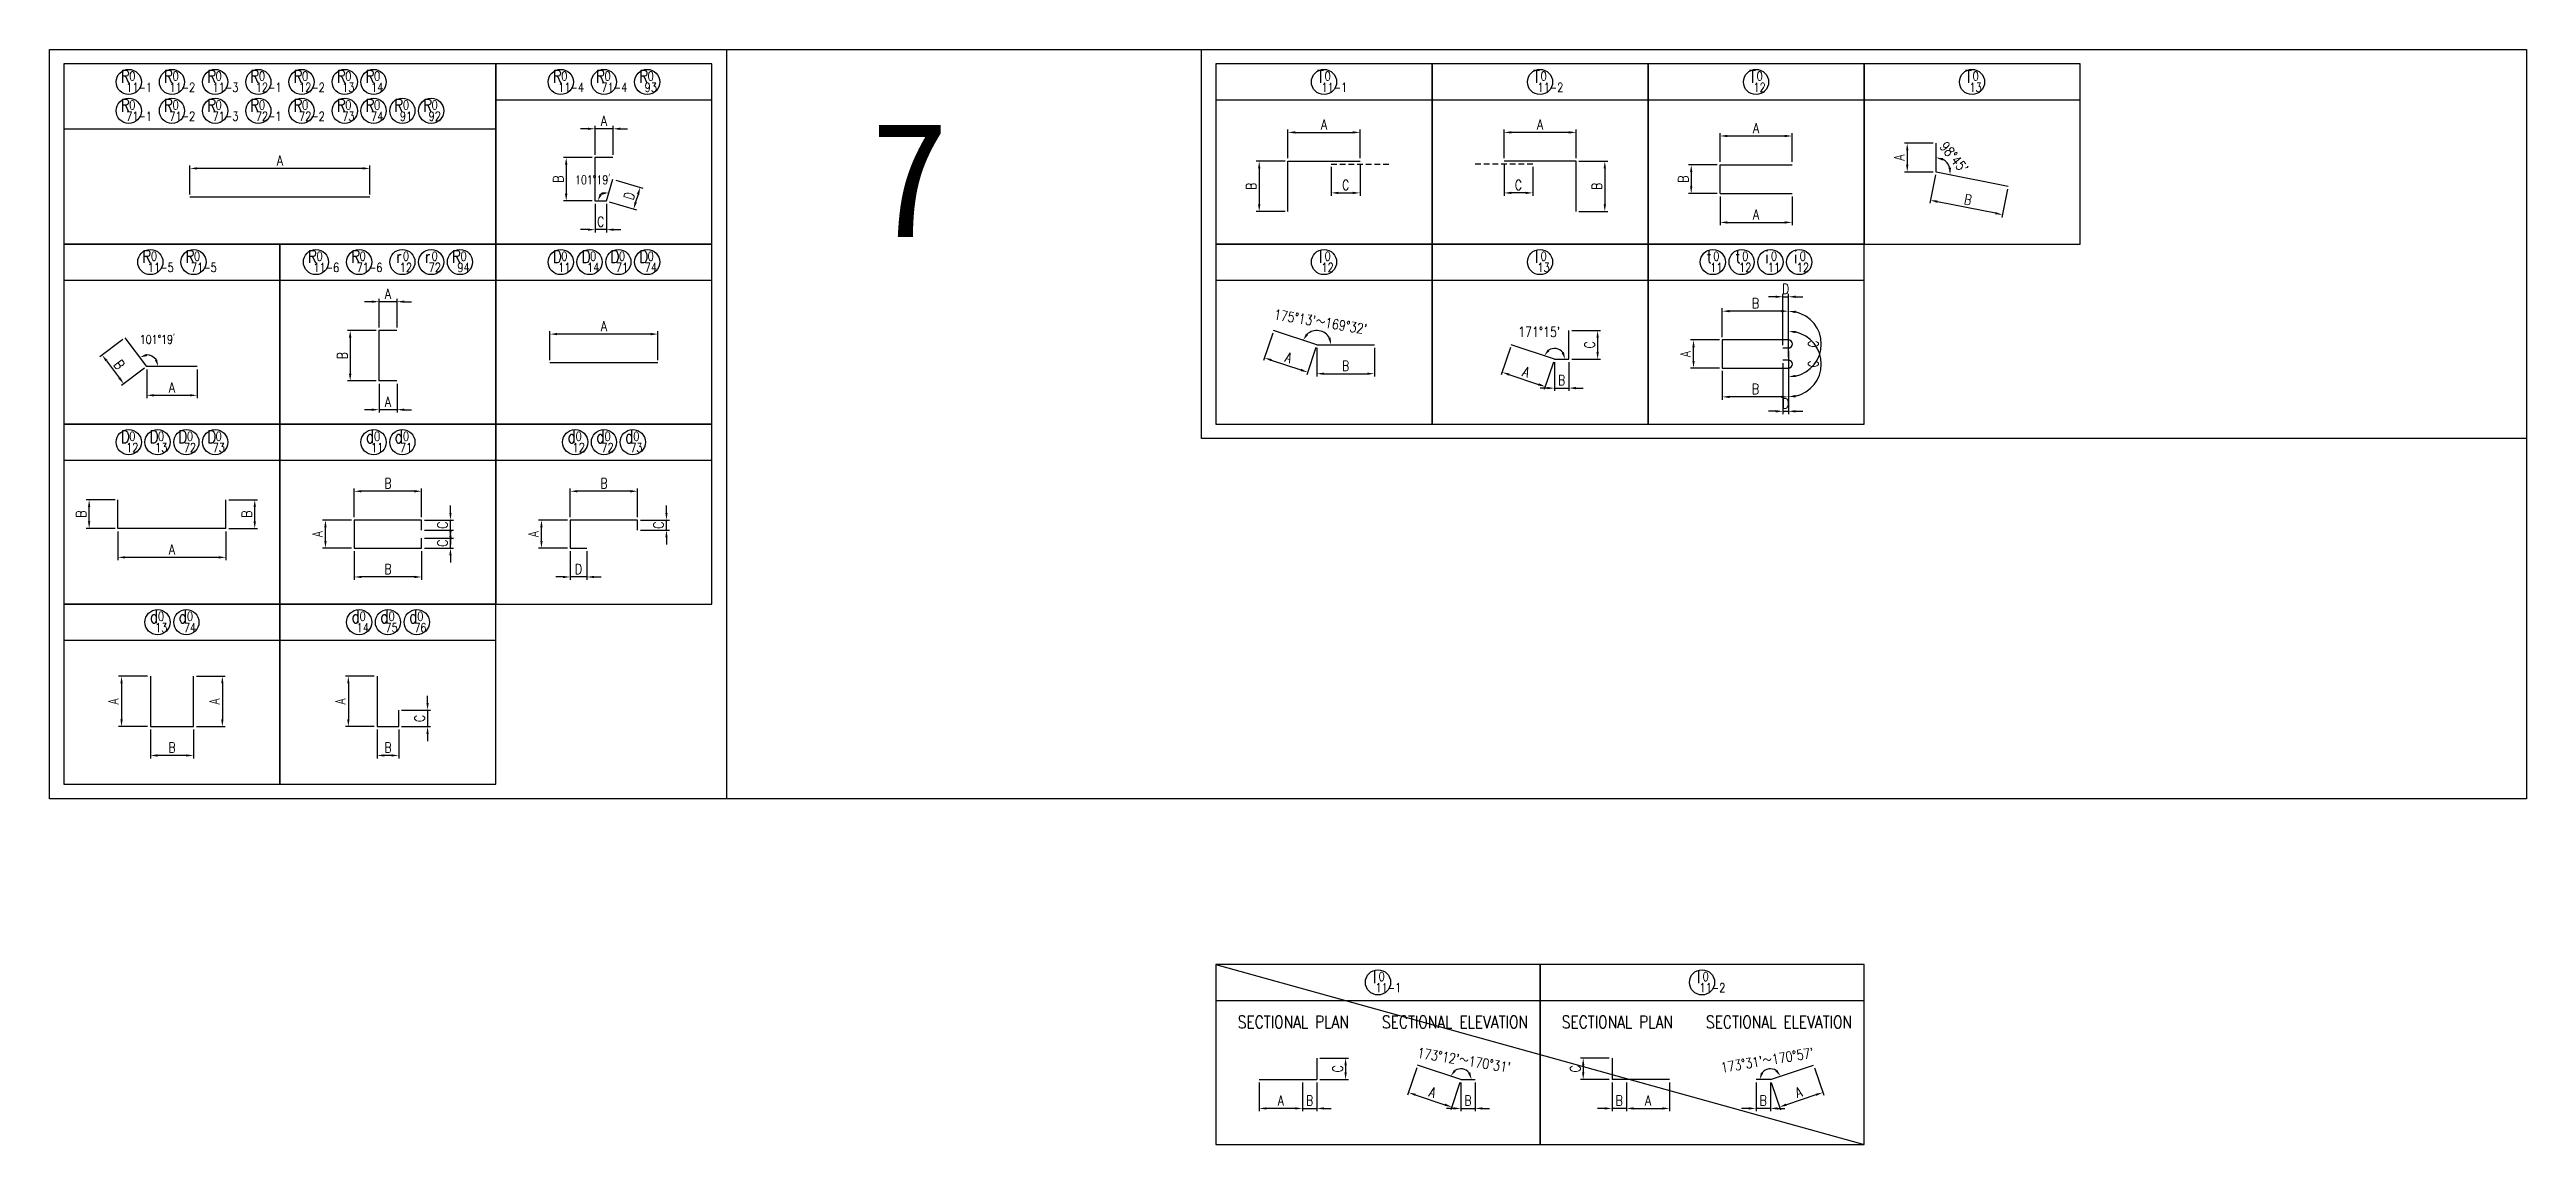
# Model space of a CAD drawing. Header units: millimetres. Extents: x -41433 to 131500, y -94900 to 39745.
# Drawn here: x 0 to 17200, y -17100 to -9500 of the extents above; entities that cross this region are included whole.
import ezdxf
from ezdxf.enums import TextEntityAlignment as Align

# ---------------------------------------------------------------- set-up
doc = ezdxf.new("R2010")
doc.units = ezdxf.units.MM
doc.header["$LTSCALE"] = 160
doc.header["$MEASUREMENT"] = 0
doc.linetypes.add('HIDDEN', pattern=[0.375, 0.25, -0.125])
doc.layers.get('DEFPOINTS').update_dxf_attribs({"color": 53, "linetype": 'CONTINUOUS'})
for name, color, linetype in [('DIM', 6, 'CONTINUOUS'), ('DIM-L', 6, 'CONTINUOUS'), ('TEKKIN-C', 3, 'CONTINUOUS'), ('TEKKIN-H', 3, 'CONTINUOUS'), ('TEKKIN-S', 3, 'CONTINUOUS'), ('TEXT', 4, 'CONTINUOUS')]:
    doc.layers.add(name, color=color, linetype=linetype)
doc.styles.add('DIM-TEXT', font='ROMANS', dxfattribs={"width": 0.8, "bigfont": 'EXTFONT'})
doc.styles.add('MSゴシック', font='')
doc.styles.add('romans', font='romans.shx', dxfattribs={"bigfont": 'extfont.shx'})
doc.styles.get('MSゴシック').set_extended_font_data('MS Gothic')
doc.dimstyles.new('DIM20', dxfattribs={"dimscale": 20, "dimtxt": 3.5, "dimasz": 2.5, "dimexe": 1, "dimexo": 1, "dimgap": 1, "dimtad": 3, "dimdec": 1, "dimrnd": 1, "dimdsep": 46, "dimtxsty": 'DIM-TEXT', "dimcen": 0, "dimclrt": 4, "dimaunit": 1, "dimadec": 3, "dimazin": 2, "dimtfac": 1, "dimtdec": 1, "dimtix": 1, "dimtmove": 2, "dimatfit": 3, "dimfxl": 1, "dimtolj": 1, "dimtzin": 0, "dimlwd": -1, "dimlwe": -1, "dimarcsym": 0})

msp = doc.modelspace()

# ---------------------------------------------------------------- texts
at = {"layer": 'DEFPOINTS', "ltscale": 0.5, "style": 'romans', "width": 0.8}
for p in [(575, -9684.37), (875, -9684.37), (1175, -9684.37), (1475, -9684.37), (1775, -9684.37), (2075, -9684.37), (2275, -9684.37), (3575, -9684.37), (3875, -9684.37), (4175, -9684.37), (8875, -9684.37), (10375, -9684.37), (11875, -9684.37), (13375, -9684.37), (575, -9884.37), (875, -9884.37), (1175, -9884.37), (1475, -9884.37), (1775, -9884.37), (2075, -9884.37), (2275, -9884.37), (2475, -9884.37), (2675, -9884.37), (725, -10934.37), (1025, -10934.37), (1875, -10934.37), (2175, -10934.37), (2475, -10934.37), (2675, -10934.37), (2875, -10934.37), (3575, -10934.37), (3775, -10934.37), (3975, -10934.37), (4175, -10934.37), (8875, -10934.37), (10375, -10934.37), (11575, -10934.37), (11775, -10934.37), (11975, -10934.37), (12175, -10934.37), (575, -12184.37), (775, -12184.37), (975, -12184.37), (1175, -12184.37), (2275, -12184.37), (2475, -12184.37), (3675, -12184.37), (3875, -12184.37), (4075, -12184.37), (775, -13434.37), (975, -13434.37), (2175, -13434.37), (2375, -13434.37), (2575, -13434.37), (9250, -15934.37), (11500, -15934.37)]:
    msp.add_text('0', height=62.5, rotation=0.000107, dxfattribs=at).set_placement(p, align=Align.MIDDLE)
at = {"layer": 'DEFPOINTS', "style": 'MSゴシック'}
msp.add_text('7', height=800, dxfattribs=at).set_placement((5700, -10800))
at = {"layer": 'TEXT', "ltscale": 0.5, "style": 'romans', "width": 0.8}
for s, height, p in [('R', 87.5, (525, -9687.5)), ('11', 62.5, (575, -9762.5)), ('R', 87.5, (825, -9687.5)), ('11', 62.5, (875, -9762.5)), ('R', 87.5, (1125, -9687.5)), ('11', 62.5, (1175, -9762.5)), ('R', 87.5, (1425, -9687.5)), ('12', 62.5, (1475, -9762.5)), ('R', 87.5, (1725, -9687.5)), ('12', 62.5, (1775, -9762.5)), ('R', 87.5, (2025, -9687.5)), ('13', 62.5, (2075, -9762.5)), ('R', 87.5, (2225, -9687.5)), ('14', 62.5, (2275, -9762.5)), ('R', 87.5, (3525, -9687.5)), ('11', 62.5, (3575, -9762.5)), ('R', 87.5, (3825, -9687.5)), ('71', 62.5, (3875, -9762.5)), ('R', 87.5, (4125, -9687.5)), ('93', 62.5, (4175, -9762.5)), ('T', 87.5, (8825, -9687.5)), ('11', 62.5, (8875, -9762.5)), ('T', 87.5, (10325, -9687.5)), ('11', 62.5, (10375, -9762.5)), ('T', 87.5, (11825, -9687.5)), ('12', 62.5, (11875, -9762.5)), ('T', 87.5, (13325, -9687.5)), ('13', 62.5, (13375, -9762.5)), ('R', 87.5, (525, -9887.5)), ('71', 62.5, (575, -9962.5)), ('R', 87.5, (825, -9887.5)), ('71', 62.5, (875, -9962.5)), ('R', 87.5, (1125, -9887.5)), ('71', 62.5, (1175, -9962.5)), ('R', 87.5, (1425, -9887.5)), ('72', 62.5, (1475, -9962.5)), ('R', 87.5, (1725, -9887.5)), ('72', 62.5, (1775, -9962.5)), ('R', 87.5, (2025, -9887.5)), ('73', 62.5, (2075, -9962.5)), ('R', 87.5, (2225, -9887.5)), ('74', 62.5, (2275, -9962.5)), ('R', 87.5, (2425, -9887.5)), ('91', 62.5, (2475, -9962.5)), ('R', 87.5, (2625, -9887.5)), ('92', 62.5, (2675, -9962.5)), ('R', 87.5, (675, -10937.5)), ('11', 62.5, (725, -11012.5)), ('R', 87.5, (975, -10937.5)), ('71', 62.5, (1025, -11012.5)), ('R', 87.5, (1825, -10937.5)), ('11', 62.5, (1875, -11012.5)), ('R', 87.5, (2125, -10937.5)), ('71', 62.5, (2175, -11012.5)), ('r', 87.5, (2425, -10937.5)), ('12', 62.5, (2475, -11012.5)), ('r', 87.5, (2625, -10937.5)), ('72', 62.5, (2675, -11012.5)), ('R', 87.5, (2825, -10937.5)), ('94', 62.5, (2875, -11012.5)), ('D', 87.5, (3525, -10937.5)), ('11', 62.5, (3575, -11012.5)), ('D', 87.5, (3725, -10937.5)), ('14', 62.5, (3775, -11012.5)), ('D', 87.5, (3925, -10937.5)), ('71', 62.5, (3975, -11012.5)), ('D', 87.5, (4125, -10937.5)), ('74', 62.5, (4175, -11012.5)), ('I', 87.5, (8825, -10937.5)), ('12', 62.5, (8875, -11012.5)), ('I', 87.5, (10325, -10937.5)), ('13', 62.5, (10375, -11012.5)), ('t', 87.5, (11525, -10937.5)), ('11', 62.5, (11575, -11012.5)), ('t', 87.5, (11725, -10937.5)), ('12', 62.5, (11775, -11012.5)), ('i', 87.5, (11925, -10937.5)), ('11', 62.5, (11975, -11012.5)), ('i', 87.5, (12125, -10937.5)), ('12', 62.5, (12175, -11012.5)), ('D', 87.5, (525, -12187.5)), ('D', 87.5, (725, -12187.5)), ('D', 87.5, (925, -12187.5)), ('D', 87.5, (1125, -12187.5)), ('d', 87.5, (2225, -12187.5)), ('d', 87.5, (2425, -12187.5)), ('d', 87.5, (3625, -12187.5)), ('d', 87.5, (3825, -12187.5)), ('d', 87.5, (4025, -12187.5)), ('12', 62.5, (575, -12262.5)), ('13', 62.5, (775, -12262.5)), ('72', 62.5, (975, -12262.5)), ('73', 62.5, (1175, -12262.5)), ('11', 62.5, (2275, -12262.5)), ('71', 62.5, (2475, -12262.5)), ('12', 62.5, (3675, -12262.5)), ('72', 62.5, (3875, -12262.5)), ('73', 62.5, (4075, -12262.5)), ('d', 87.5, (725, -13437.5)), ('d', 87.5, (925, -13437.5)), ('d', 87.5, (2125, -13437.5)), ('d', 87.5, (2325, -13437.5)), ('d', 87.5, (2525, -13437.5)), ('13', 62.5, (775, -13512.5)), ('74', 62.5, (975, -13512.5)), ('14', 62.5, (2175, -13512.5)), ('75', 62.5, (2375, -13512.5)), ('76', 62.5, (2575, -13512.5)), ('I', 87.5, (9200, -15937.5)), ('11', 62.5, (9250, -16012.5)), ('I', 87.5, (11450, -15937.5)), ('11', 62.5, (11500, -16012.5))]:
    msp.add_text(s, height=height, rotation=0.000107, dxfattribs=at).set_placement(p, align=Align.MIDDLE)
at = {"layer": 'TEXT', "style": 'romans', "width": 0.8}
for s, p in [('-1', (662.5, -9762.5)), ('-2', (962.5, -9762.5)), ('-3', (1262.5, -9762.5)), ('-1', (1562.5, -9762.5)), ('-2', (1862.5, -9762.5)), ('-4', (3662.5, -9762.5)), ('-4', (3962.5, -9762.5)), ('-1', (8962.5, -9762.5)), ('-2', (10462.5, -9762.5)), ('-1', (662.5, -9962.5)), ('-2', (962.5, -9962.5)), ('-3', (1262.5, -9962.5)), ('-1', (1562.5, -9962.5)), ('-2', (1862.5, -9962.5)), ('-5', (812.5, -11012.5)), ('-5', (1112.5, -11012.5)), ('-6', (1962.5, -11012.5)), ('-6', (2262.5, -11012.5)), ('-1', (9337.5, -16012.5)), ('-2', (11587.5, -16012.5))]:
    msp.add_text(s, height=62.5, rotation=0.000107, dxfattribs=at).set_placement(p, align=Align.MIDDLE)
at = {"layer": 'TEXT', "ltscale": 0.5, "style": 'romans', "width": 0.8}
for s, p in [('SECTIONAL PLAN', (8637, -16250)), ('SECTIONAL ELEVATION', (9759.79, -16250)), ('SECTIONAL PLAN', (10887, -16250)), ('SECTIONAL ELEVATION', (12009.79, -16250))]:
    msp.add_text(s, height=87.5, dxfattribs=at).set_placement(p, align=Align.MIDDLE)

# ---------------------------------------------------------------- blocks, each defined once
blk = doc.blocks.new('*D1551')
at = {"layer": 'DEFPOINTS', "color": 0, "ltscale": 0.5, "transparency": 16777216}
for p in [(11416, -11516), (11616, -11516), (11616, -11711)]:
    blk.add_point(p, dxfattribs=at)
at = {"layer": 'DIM', "color": 0, "ltscale": 0.5, "transparency": 16777216}
for p, q in [((11596, -11516), (11396, -11516)), ((11416, -11661), (11416, -11566)), ((11596, -11711), (11396, -11711))]:
    blk.add_line(p, q, dxfattribs=at)
for points in [[(11408, -11566), (11424, -11566), (11416, -11516)], [(11408, -11661), (11424, -11661), (11416, -11711)]]:
    blk.add_solid(points, dxfattribs=at)
at = {"layer": 'DIM', "color": 4, "ltscale": 0.5, "transparency": 16777216, "insert": (11361, -11614), "char_height": 70, "attachment_point": 5, "rotation": 90, "style": 'DIM-TEXT'}
blk.add_mtext('\\A1;A', dxfattribs=at)
blk = doc.blocks.new('*D1552')
at = {"layer": 'DEFPOINTS', "color": 0, "ltscale": 0.5, "transparency": 16777216}
for p in [(11616, -11316), (11616, -11516), (12075, -11516)]:
    blk.add_point(p, dxfattribs=at)
at = {"layer": 'DIM', "color": 0, "ltscale": 0.5, "transparency": 16777216}
for p, q in [((11616, -11496), (11616, -11296)), ((12025, -11316), (11666, -11316)), ((12075, -11496), (12075, -11296))]:
    blk.add_line(p, q, dxfattribs=at)
for points in [[(11666, -11308), (11666, -11324), (11616, -11316)], [(12025, -11308), (12025, -11324), (12075, -11316)]]:
    blk.add_solid(points, dxfattribs=at)
at = {"layer": 'DIM', "color": 4, "ltscale": 0.5, "transparency": 16777216, "insert": (11846, -11261), "char_height": 70, "attachment_point": 5, "style": 'DIM-TEXT'}
blk.add_mtext('\\A1;B', dxfattribs=at)
blk = doc.blocks.new('*D1553')
at = {"layer": 'DEFPOINTS', "color": 0, "ltscale": 0.5, "transparency": 16777216}
for p in [(11616, -11711), (12075, -11711), (11616, -11911)]:
    blk.add_point(p, dxfattribs=at)
at = {"layer": 'DIM', "color": 0, "ltscale": 0.5, "transparency": 16777216}
for p, q in [((11616, -11731), (11616, -11931)), ((12075, -11731), (12075, -11931)), ((12025, -11911), (11666, -11911))]:
    blk.add_line(p, q, dxfattribs=at)
for points in [[(11666, -11903), (11666, -11919), (11616, -11911)], [(12025, -11903), (12025, -11919), (12075, -11911)]]:
    blk.add_solid(points, dxfattribs=at)
at = {"layer": 'DIM', "color": 4, "ltscale": 0.5, "transparency": 16777216, "insert": (11846, -11856), "char_height": 70, "attachment_point": 5, "style": 'DIM-TEXT'}
blk.add_mtext('\\A1;B', dxfattribs=at)
blk = doc.blocks.new('*D1554')
at = {"layer": 'DEFPOINTS', "color": 0, "transparency": 16777216}
for p in [(12075, -11516), (12075, -11544), (12075, -11571), (12272, -11658)]:
    blk.add_point(p, dxfattribs=at)
at = {"layer": 'DIM', "color": 0, "transparency": 16777216}
for p, q in [((12075, -11496), (12075, -11296)), ((12075, -11591), (12075, -11791))]:
    blk.add_line(p, q, dxfattribs=at)
blk.add_arc((12075, -11544), 228, 282.6041, 77.3959, dxfattribs=at)
for points in [[(12124, -11330), (12126, -11313), (12075, -11316)], [(12126, -11774), (12124, -11758), (12075, -11771)]]:
    blk.add_solid(points, dxfattribs=at)
at = {"layer": 'DIM', "color": 4, "transparency": 16777216, "insert": (12248, -11544), "char_height": 70, "attachment_point": 5, "rotation": 90, "style": 'DIM-TEXT'}
blk.add_mtext('\\A1;C', dxfattribs=at)
blk = doc.blocks.new('*D1555')
at = {"layer": 'DEFPOINTS', "color": 0, "transparency": 16777216}
for p in [(12075, -11216), (12037, -11571), (12075, -11571)]:
    blk.add_point(p, dxfattribs=at)
at = {"layer": 'DIM', "color": 0, "transparency": 16777216}
for p, q in [((11987, -11216), (11937, -11216)), ((12037, -11551), (12037, -11196)), ((12037, -11216), (12075, -11216)), ((12075, -11551), (12075, -11196)), ((12125, -11216), (12175, -11216))]:
    blk.add_line(p, q, dxfattribs=at)
for points in [[(11987, -11208), (11987, -11224), (12037, -11216)], [(12125, -11208), (12125, -11224), (12075, -11216)]]:
    blk.add_solid(points, dxfattribs=at)
at = {"layer": 'DIM', "color": 4, "transparency": 16777216, "insert": (12056, -11161), "char_height": 70, "attachment_point": 5, "style": 'DIM-TEXT'}
blk.add_mtext('\\A1;D', dxfattribs=at)
blk = doc.blocks.new('*D1556')
at = {"layer": 'DEFPOINTS', "color": 0, "transparency": 16777216}
for p in [(12075, -11656), (12075, -11683), (12075, -11711), (12272, -11797)]:
    blk.add_point(p, dxfattribs=at)
at = {"layer": 'DIM', "color": 0, "transparency": 16777216}
for p, q in [((12075, -11636), (12075, -11436)), ((12075, -11731), (12075, -11931))]:
    blk.add_line(p, q, dxfattribs=at)
blk.add_arc((12075, -11683), 228, 282.6041, 77.3959, dxfattribs=at)
for points in [[(12124, -11469), (12126, -11453), (12075, -11456)], [(12126, -11914), (12124, -11897), (12075, -11911)]]:
    blk.add_solid(points, dxfattribs=at)
at = {"layer": 'DIM', "color": 4, "transparency": 16777216, "insert": (12248, -11683), "char_height": 70, "attachment_point": 5, "rotation": 90, "style": 'DIM-TEXT'}
blk.add_mtext('\\A1;C', dxfattribs=at)
blk = doc.blocks.new('*D1557')
at = {"layer": 'DEFPOINTS', "color": 0, "transparency": 16777216}
for p in [(12037, -11656), (12075, -11656), (12075, -12011)]:
    blk.add_point(p, dxfattribs=at)
at = {"layer": 'DIM', "color": 0, "transparency": 16777216}
for p, q in [((12037, -11676), (12037, -12031)), ((12075, -11676), (12075, -12031)), ((11987, -12011), (11937, -12011)), ((12037, -12011), (12075, -12011)), ((12125, -12011), (12175, -12011))]:
    blk.add_line(p, q, dxfattribs=at)
for points in [[(11987, -12003), (11987, -12019), (12037, -12011)], [(12125, -12003), (12125, -12019), (12075, -12011)]]:
    blk.add_solid(points, dxfattribs=at)
at = {"layer": 'DIM', "color": 4, "transparency": 16777216, "insert": (12056, -11956), "char_height": 70, "attachment_point": 5, "style": 'DIM-TEXT'}
blk.add_mtext('\\A1;D', dxfattribs=at)
blk = doc.blocks.new('*D1558')
at = {"layer": 'DEFPOINTS', "color": 0, "transparency": 16777216}
for p in [(9100, -10075), (8600, -10275), (9100, -10275)]:
    blk.add_point(p, dxfattribs=at)
at = {"layer": 'DIM', "color": 0, "transparency": 16777216}
for p, q in [((8600, -10255), (8600, -10055)), ((8650, -10075), (9050, -10075)), ((9100, -10255), (9100, -10055))]:
    blk.add_line(p, q, dxfattribs=at)
for points in [[(8650, -10067), (8650, -10083), (8600, -10075)], [(9050, -10067), (9050, -10083), (9100, -10075)]]:
    blk.add_solid(points, dxfattribs=at)
at = {"layer": 'DIM', "color": 4, "transparency": 16777216, "insert": (8850, -10020), "char_height": 70, "attachment_point": 5, "style": 'DIM-TEXT'}
blk.add_mtext('\\A1;A', dxfattribs=at)
blk = doc.blocks.new('*D1559')
at = {"layer": 'DEFPOINTS', "color": 0, "transparency": 16777216}
for p in [(8600, -10275), (8400, -10625), (8600, -10625)]:
    blk.add_point(p, dxfattribs=at)
at = {"layer": 'DIM', "color": 0, "transparency": 16777216}
for p, q in [((8580, -10275), (8380, -10275)), ((8400, -10325), (8400, -10575)), ((8580, -10625), (8380, -10625))]:
    blk.add_line(p, q, dxfattribs=at)
for points in [[(8392, -10325), (8408, -10325), (8400, -10275)], [(8392, -10575), (8408, -10575), (8400, -10625)]]:
    blk.add_solid(points, dxfattribs=at)
at = {"layer": 'DIM', "color": 4, "transparency": 16777216, "insert": (8345, -10450), "char_height": 70, "attachment_point": 5, "rotation": 90, "style": 'DIM-TEXT'}
blk.add_mtext('\\A1;B', dxfattribs=at)
blk = doc.blocks.new('*D1560')
at = {"layer": 'DEFPOINTS', "color": 0, "transparency": 16777216}
for p in [(9800, -16650), (9900, -16650), (9900, -16850)]:
    blk.add_point(p, dxfattribs=at)
at = {"layer": 'DIM', "color": 0, "transparency": 16777216}
for p, q in [((9800, -16670), (9800, -16870)), ((9900, -16670), (9900, -16870)), ((9750, -16850), (9700, -16850)), ((9800, -16850), (9900, -16850)), ((9950, -16850), (10000, -16850))]:
    blk.add_line(p, q, dxfattribs=at)
for points in [[(9750, -16842), (9750, -16858), (9800, -16850)], [(9950, -16842), (9950, -16858), (9900, -16850)]]:
    blk.add_solid(points, dxfattribs=at)
at = {"layer": 'DIM', "color": 4, "transparency": 16777216, "insert": (9850, -16795), "char_height": 70, "attachment_point": 5, "style": 'DIM-TEXT'}
blk.add_mtext('\\A1;B', dxfattribs=at)
blk = doc.blocks.new('*D1561')
at = {"layer": 'DEFPOINTS', "color": 0, "transparency": 16777216}
for p in [(8700, -16650), (8800, -16650), (8800, -16850)]:
    blk.add_point(p, dxfattribs=at)
at = {"layer": 'DIM', "color": 0, "transparency": 16777216}
for p, q in [((8700, -16670), (8700, -16870)), ((8800, -16670), (8800, -16870)), ((8650, -16850), (8600, -16850)), ((8700, -16850), (8800, -16850)), ((8850, -16850), (8900, -16850))]:
    blk.add_line(p, q, dxfattribs=at)
for points in [[(8650, -16842), (8650, -16858), (8700, -16850)], [(8850, -16842), (8850, -16858), (8800, -16850)]]:
    blk.add_solid(points, dxfattribs=at)
at = {"layer": 'DIM', "color": 4, "transparency": 16777216, "insert": (8750, -16795), "char_height": 70, "attachment_point": 5, "style": 'DIM-TEXT'}
blk.add_mtext('\\A1;B', dxfattribs=at)
blk = doc.blocks.new('*D1562')
at = {"layer": 'DEFPOINTS', "color": 0, "transparency": 16777216}
for p in [(8400, -16650), (8700, -16650), (8400, -16850)]:
    blk.add_point(p, dxfattribs=at)
at = {"layer": 'DIM', "color": 0, "transparency": 16777216}
for p, q in [((8400, -16670), (8400, -16870)), ((8700, -16670), (8700, -16870)), ((8650, -16850), (8450, -16850))]:
    blk.add_line(p, q, dxfattribs=at)
for points in [[(8450, -16842), (8450, -16858), (8400, -16850)], [(8650, -16842), (8650, -16858), (8700, -16850)]]:
    blk.add_solid(points, dxfattribs=at)
at = {"layer": 'DIM', "color": 4, "transparency": 16777216, "insert": (8550, -16795), "char_height": 70, "attachment_point": 5, "style": 'DIM-TEXT'}
blk.add_mtext('\\A1;A', dxfattribs=at)
blk = doc.blocks.new('*D1563')
at = {"layer": 'DEFPOINTS', "color": 0, "transparency": 16777216}
for p in [(9500, -16550), (9800, -16650), (9737, -16840)]:
    blk.add_point(p, dxfattribs=at)
at = {"layer": 'DIM', "color": 0, "transparency": 16777216}
for p, q in [((9494, -16569), (9430, -16759)), ((9794, -16669), (9730, -16859)), ((9484, -16756), (9689, -16824))]:
    blk.add_line(p, q, dxfattribs=at)
for points in [[(9487, -16748), (9482, -16763), (9437, -16740)], [(9692, -16816), (9687, -16832), (9737, -16840)]]:
    blk.add_solid(points, dxfattribs=at)
at = {"layer": 'DIM', "color": 4, "transparency": 16777216, "insert": (9604, -16738), "char_height": 70, "attachment_point": 5, "rotation": 341.5651, "style": 'DIM-TEXT'}
blk.add_mtext('\\A1;A', dxfattribs=at)
blk = doc.blocks.new('*D1564')
at = {"layer": 'DEFPOINTS', "color": 0, "transparency": 16777216}
for p in [(8800, -16500), (8800, -16650), (9000, -16650)]:
    blk.add_point(p, dxfattribs=at)
at = {"layer": 'DIM', "color": 0, "transparency": 16777216}
for p, q in [((8820, -16500), (9020, -16500)), ((8820, -16650), (9020, -16650)), ((9000, -16550), (9000, -16600))]:
    blk.add_line(p, q, dxfattribs=at)
for points in [[(8992, -16550), (9008, -16550), (9000, -16500)], [(8992, -16600), (9008, -16600), (9000, -16650)]]:
    blk.add_solid(points, dxfattribs=at)
at = {"layer": 'DIM', "color": 4, "transparency": 16777216, "insert": (8945, -16575), "char_height": 70, "attachment_point": 5, "rotation": 90, "style": 'DIM-TEXT'}
blk.add_mtext('\\A1;C', dxfattribs=at)
blk = doc.blocks.new('*D1565')
at = {"layer": 'DEFPOINTS', "color": 0, "transparency": 16777216}
for p in [(13100, -10150), (12900, -10350), (13100, -10350)]:
    blk.add_point(p, dxfattribs=at)
at = {"layer": 'DIM', "color": 0, "transparency": 16777216}
for p, q in [((13080, -10150), (12880, -10150)), ((12900, -10200), (12900, -10300)), ((13080, -10350), (12880, -10350))]:
    blk.add_line(p, q, dxfattribs=at)
for points in [[(12892, -10200), (12908, -10200), (12900, -10150)], [(12892, -10300), (12908, -10300), (12900, -10350)]]:
    blk.add_solid(points, dxfattribs=at)
at = {"layer": 'DIM', "color": 4, "transparency": 16777216, "insert": (12845, -10250), "char_height": 70, "attachment_point": 5, "rotation": 90, "style": 'DIM-TEXT'}
blk.add_mtext('\\A1;A', dxfattribs=at)
blk = doc.blocks.new('*D1566')
at = {"layer": 'DEFPOINTS', "color": 0, "transparency": 16777216}
for p in [(12100, -10100), (11600, -10300), (12100, -10300)]:
    blk.add_point(p, dxfattribs=at)
at = {"layer": 'DIM', "color": 0, "transparency": 16777216}
for p, q in [((11600, -10280), (11600, -10080)), ((11650, -10100), (12050, -10100)), ((12100, -10280), (12100, -10080))]:
    blk.add_line(p, q, dxfattribs=at)
for points in [[(11650, -10092), (11650, -10108), (11600, -10100)], [(12050, -10092), (12050, -10108), (12100, -10100)]]:
    blk.add_solid(points, dxfattribs=at)
at = {"layer": 'DIM', "color": 4, "transparency": 16777216, "insert": (11850, -10045), "char_height": 70, "attachment_point": 5, "style": 'DIM-TEXT'}
blk.add_mtext('\\A1;A', dxfattribs=at)
blk = doc.blocks.new('*D1567')
at = {"layer": 'DEFPOINTS', "color": 0, "transparency": 16777216}
for p in [(11600, -10300), (11400, -10500), (11600, -10500)]:
    blk.add_point(p, dxfattribs=at)
at = {"layer": 'DIM', "color": 0, "transparency": 16777216}
for p, q in [((11580, -10300), (11380, -10300)), ((11400, -10350), (11400, -10450)), ((11580, -10500), (11380, -10500))]:
    blk.add_line(p, q, dxfattribs=at)
for points in [[(11392, -10350), (11408, -10350), (11400, -10300)], [(11392, -10450), (11408, -10450), (11400, -10500)]]:
    blk.add_solid(points, dxfattribs=at)
at = {"layer": 'DIM', "color": 4, "transparency": 16777216, "insert": (11345, -10400), "char_height": 70, "attachment_point": 5, "rotation": 90, "style": 'DIM-TEXT'}
blk.add_mtext('\\A1;B', dxfattribs=at)
blk = doc.blocks.new('*D1568')
at = {"layer": 'DEFPOINTS', "color": 0, "transparency": 16777216}
for p in [(11600, -10500), (12100, -10500), (12100, -10700)]:
    blk.add_point(p, dxfattribs=at)
at = {"layer": 'DIM', "color": 0, "transparency": 16777216}
for p, q in [((11600, -10520), (11600, -10720)), ((12100, -10520), (12100, -10720)), ((11650, -10700), (12050, -10700))]:
    blk.add_line(p, q, dxfattribs=at)
for points in [[(11650, -10692), (11650, -10708), (11600, -10700)], [(12050, -10692), (12050, -10708), (12100, -10700)]]:
    blk.add_solid(points, dxfattribs=at)
at = {"layer": 'DIM', "color": 4, "transparency": 16777216, "insert": (11850, -10645), "char_height": 70, "attachment_point": 5, "style": 'DIM-TEXT'}
blk.add_mtext('\\A1;A', dxfattribs=at)
blk = doc.blocks.new('*D1569')
at = {"layer": 'DEFPOINTS', "color": 0, "transparency": 16777216}
for p in [(13100, -10350), (13600, -10450), (13061, -10546)]:
    blk.add_point(p, dxfattribs=at)
at = {"layer": 'DIM', "color": 0, "transparency": 16777216}
for p, q in [((13096, -10370), (13057, -10566)), ((13596, -10470), (13557, -10666)), ((13512, -10636), (13110, -10556))]:
    blk.add_line(p, q, dxfattribs=at)
for points in [[(13111, -10548), (13108, -10564), (13061, -10546)], [(13513, -10628), (13510, -10644), (13561, -10646)]]:
    blk.add_solid(points, dxfattribs=at)
at = {"layer": 'DIM', "color": 4, "transparency": 16777216, "insert": (13322, -10542), "char_height": 70, "attachment_point": 5, "rotation": 348.6901, "style": 'DIM-TEXT'}
blk.add_mtext('\\A1;B', dxfattribs=at)
blk = doc.blocks.new('*D1570')
at = {"layer": 'DEFPOINTS', "color": 0, "transparency": 16777216}
for p in [(11850, -16650), (11950, -16650), (11850, -16850)]:
    blk.add_point(p, dxfattribs=at)
at = {"layer": 'DIM', "color": 0, "transparency": 16777216}
for p, q in [((11850, -16670), (11850, -16870)), ((11950, -16670), (11950, -16870)), ((11800, -16850), (11750, -16850)), ((11950, -16850), (11850, -16850)), ((12000, -16850), (12050, -16850))]:
    blk.add_line(p, q, dxfattribs=at)
for points in [[(11800, -16842), (11800, -16858), (11850, -16850)], [(12000, -16842), (12000, -16858), (11950, -16850)]]:
    blk.add_solid(points, dxfattribs=at)
at = {"layer": 'DIM', "color": 4, "transparency": 16777216, "insert": (11900, -16795), "char_height": 70, "attachment_point": 5, "style": 'DIM-TEXT'}
blk.add_mtext('\\A1;B', dxfattribs=at)
blk = doc.blocks.new('*D1571')
at = {"layer": 'DEFPOINTS', "color": 0, "transparency": 16777216}
for p in [(10850, -16650), (10950, -16650), (10850, -16850)]:
    blk.add_point(p, dxfattribs=at)
at = {"layer": 'DIM', "color": 0, "transparency": 16777216}
for p, q in [((10850, -16670), (10850, -16870)), ((10950, -16670), (10950, -16870)), ((10800, -16850), (10750, -16850)), ((10950, -16850), (10850, -16850)), ((11000, -16850), (11050, -16850))]:
    blk.add_line(p, q, dxfattribs=at)
for points in [[(10800, -16842), (10800, -16858), (10850, -16850)], [(11000, -16842), (11000, -16858), (10950, -16850)]]:
    blk.add_solid(points, dxfattribs=at)
at = {"layer": 'DIM', "color": 4, "transparency": 16777216, "insert": (10900, -16795), "char_height": 70, "attachment_point": 5, "style": 'DIM-TEXT'}
blk.add_mtext('\\A1;B', dxfattribs=at)
blk = doc.blocks.new('*D1572')
at = {"layer": 'DEFPOINTS', "color": 0, "transparency": 16777216}
for p in [(10950, -16650), (11250, -16650), (11250, -16850)]:
    blk.add_point(p, dxfattribs=at)
at = {"layer": 'DIM', "color": 0, "transparency": 16777216}
for p, q in [((10950, -16670), (10950, -16870)), ((11250, -16670), (11250, -16870)), ((11000, -16850), (11200, -16850))]:
    blk.add_line(p, q, dxfattribs=at)
for points in [[(11000, -16842), (11000, -16858), (10950, -16850)], [(11200, -16842), (11200, -16858), (11250, -16850)]]:
    blk.add_solid(points, dxfattribs=at)
at = {"layer": 'DIM', "color": 4, "transparency": 16777216, "insert": (11100, -16795), "char_height": 70, "attachment_point": 5, "style": 'DIM-TEXT'}
blk.add_mtext('\\A1;A', dxfattribs=at)
blk = doc.blocks.new('*D1573')
at = {"layer": 'DEFPOINTS', "color": 0, "transparency": 16777216}
for p in [(11950, -16650), (12250, -16550), (12013, -16840)]:
    blk.add_point(p, dxfattribs=at)
at = {"layer": 'DIM', "color": 0, "transparency": 16777216}
for p, q in [((11956, -16669), (12020, -16859)), ((12256, -16569), (12320, -16759)), ((12266, -16756), (12061, -16824))]:
    blk.add_line(p, q, dxfattribs=at)
for points in [[(12058, -16816), (12063, -16832), (12013, -16840)], [(12263, -16748), (12268, -16763), (12313, -16740)]]:
    blk.add_solid(points, dxfattribs=at)
at = {"layer": 'DIM', "color": 4, "transparency": 16777216, "insert": (12146, -16738), "char_height": 70, "attachment_point": 5, "rotation": 18.4349, "style": 'DIM-TEXT'}
blk.add_mtext('\\A1;A', dxfattribs=at)
blk = doc.blocks.new('*D1574')
at = {"layer": 'DEFPOINTS', "color": 0, "transparency": 16777216}
for p in [(10850, -16500), (10650, -16650), (10850, -16650)]:
    blk.add_point(p, dxfattribs=at)
at = {"layer": 'DIM', "color": 0, "transparency": 16777216}
for p, q in [((10830, -16500), (10630, -16500)), ((10830, -16650), (10630, -16650)), ((10650, -16550), (10650, -16600))]:
    blk.add_line(p, q, dxfattribs=at)
for points in [[(10642, -16550), (10658, -16550), (10650, -16500)], [(10642, -16600), (10658, -16600), (10650, -16650)]]:
    blk.add_solid(points, dxfattribs=at)
at = {"layer": 'DIM', "color": 4, "transparency": 16777216, "insert": (10595, -16575), "char_height": 70, "attachment_point": 5, "rotation": 90, "style": 'DIM-TEXT'}
blk.add_mtext('\\A1;C', dxfattribs=at)
blk = doc.blocks.new('*D1575')
at = {"layer": 'DEFPOINTS', "color": 0, "transparency": 16777216}
for p in [(8800, -11550), (9200, -11550), (9200, -11750)]:
    blk.add_point(p, dxfattribs=at)
at = {"layer": 'DIM', "color": 0, "transparency": 16777216}
for p, q in [((8800, -11570), (8800, -11770)), ((9200, -11570), (9200, -11770)), ((8850, -11750), (9150, -11750))]:
    blk.add_line(p, q, dxfattribs=at)
for points in [[(8850, -11742), (8850, -11758), (8800, -11750)], [(9150, -11742), (9150, -11758), (9200, -11750)]]:
    blk.add_solid(points, dxfattribs=at)
at = {"layer": 'DIM', "color": 4, "transparency": 16777216, "insert": (9000, -11695), "char_height": 70, "attachment_point": 5, "style": 'DIM-TEXT'}
blk.add_mtext('\\A1;B', dxfattribs=at)
blk = doc.blocks.new('*D1576')
at = {"layer": 'DEFPOINTS', "color": 0, "transparency": 16777216}
for p in [(8500, -11450), (8800, -11550), (8737, -11740)]:
    blk.add_point(p, dxfattribs=at)
at = {"layer": 'DIM', "color": 0, "transparency": 16777216}
for p, q in [((8494, -11469), (8430, -11659)), ((8484, -11656), (8689, -11724)), ((8794, -11569), (8730, -11759))]:
    blk.add_line(p, q, dxfattribs=at)
for points in [[(8487, -11648), (8482, -11663), (8437, -11640)], [(8692, -11716), (8687, -11732), (8737, -11740)]]:
    blk.add_solid(points, dxfattribs=at)
at = {"layer": 'DIM', "color": 4, "transparency": 16777216, "insert": (8604, -11638), "char_height": 70, "attachment_point": 5, "rotation": 341.5651, "style": 'DIM-TEXT'}
blk.add_mtext('\\A1;A', dxfattribs=at)
blk = doc.blocks.new('*D1512')
at = {"layer": 'DEFPOINTS', "color": 0, "transparency": 16777216}
for p in [(10100, -10075), (10100, -10275), (10600, -10275)]:
    blk.add_point(p, dxfattribs=at)
at = {"layer": 'DIM', "color": 0, "transparency": 16777216}
for p, q in [((10100, -10255), (10100, -10055)), ((10550, -10075), (10150, -10075)), ((10600, -10255), (10600, -10055))]:
    blk.add_line(p, q, dxfattribs=at)
for points in [[(10150, -10067), (10150, -10083), (10100, -10075)], [(10550, -10067), (10550, -10083), (10600, -10075)]]:
    blk.add_solid(points, dxfattribs=at)
at = {"layer": 'DIM', "color": 4, "transparency": 16777216, "insert": (10350, -10020), "char_height": 70, "attachment_point": 5, "style": 'DIM-TEXT'}
blk.add_mtext('\\A1;A', dxfattribs=at)
blk = doc.blocks.new('*D1513')
at = {"layer": 'DEFPOINTS', "color": 0, "transparency": 16777216}
for p in [(10600, -10275), (10600, -10625), (10800, -10625)]:
    blk.add_point(p, dxfattribs=at)
at = {"layer": 'DIM', "color": 0, "transparency": 16777216}
for p, q in [((10620, -10275), (10820, -10275)), ((10800, -10325), (10800, -10575)), ((10620, -10625), (10820, -10625))]:
    blk.add_line(p, q, dxfattribs=at)
for points in [[(10792, -10325), (10808, -10325), (10800, -10275)], [(10792, -10575), (10808, -10575), (10800, -10625)]]:
    blk.add_solid(points, dxfattribs=at)
at = {"layer": 'DIM', "color": 4, "transparency": 16777216, "insert": (10745, -10450), "char_height": 70, "attachment_point": 5, "rotation": 90, "style": 'DIM-TEXT'}
blk.add_mtext('\\A1;B', dxfattribs=at)
blk = doc.blocks.new('*D1514')
at = {"layer": 'DEFPOINTS', "color": 0, "transparency": 16777216}
for p in [(9500, -16550), (9800, -16650), (9800, -16650), (9844, -16589), (9900, -16650)]:
    blk.add_point(p, dxfattribs=at)
at = {"layer": 'DIM', "color": 0, "transparency": 16777216}
blk.add_arc((9800, -16650), 75, 38.9424, 122.6226, dxfattribs=at)
for points in [[(9766, -16592), (9753, -16582), (9729, -16626)], [(9866, -16600), (9850, -16606), (9875, -16650)]]:
    blk.add_solid(points, dxfattribs=at)
at = {"layer": 'DIM', "color": 4, "transparency": 16777216, "insert": (9822, -16515), "char_height": 70, "attachment_point": 5, "rotation": 350.7825, "style": 'DIM-TEXT'}
blk.add_mtext("\\A1;173°12'～170°31'", dxfattribs=at)
blk = doc.blocks.new('*D1515')
at = {"layer": 'DEFPOINTS', "color": 0, "transparency": 16777216}
for p in [(11850, -16650), (11950, -16650), (11950, -16650), (11973, -16579), (12250, -16550)]:
    blk.add_point(p, dxfattribs=at)
at = {"layer": 'DIM', "color": 0, "transparency": 16777216}
blk.add_arc((11950, -16650), 75, 57.3774, 141.0576, dxfattribs=at)
for points in [[(11900, -16606), (11884, -16600), (11875, -16650)], [(11997, -16582), (11984, -16592), (12021, -16626)]]:
    blk.add_solid(points, dxfattribs=at)
at = {"layer": 'DIM', "color": 4, "transparency": 16777216, "insert": (11928, -16515), "char_height": 70, "attachment_point": 5, "rotation": 9.2175, "style": 'DIM-TEXT'}
blk.add_mtext("\\A1;173°31'～170°57'", dxfattribs=at)
blk = doc.blocks.new('*D1516')
at = {"layer": 'DEFPOINTS', "color": 0, "transparency": 16777216}
for p in [(8500, -11450), (8859, -11469), (8800, -11550), (8800, -11550), (9200, -11550)]:
    blk.add_point(p, dxfattribs=at)
at = {"layer": 'DIM', "color": 0, "transparency": 16777216}
blk.add_arc((8800, -11550), 100, 28.955, 132.61, dxfattribs=at)
for points in [[(8739, -11481), (8725, -11472), (8705, -11518)], [(8896, -11500), (8879, -11504), (8900, -11550)]]:
    blk.add_solid(points, dxfattribs=at)
at = {"layer": 'DIM', "color": 4, "transparency": 16777216, "insert": (8826, -11390), "char_height": 70, "attachment_point": 5, "rotation": 350.7825, "style": 'DIM-TEXT'}
blk.add_mtext("\\A1;175°13'～169°32'", dxfattribs=at)
blk = doc.blocks.new('*D1517')
at = {"layer": 'DEFPOINTS', "color": 0, "transparency": 16777216}
for p in [(13100, -10150), (13192, -10312), (13100, -10350), (13100, -10350), (13600, -10450)]:
    blk.add_point(p, dxfattribs=at)
at = {"layer": 'DIM', "color": 0, "transparency": 16777216}
blk.add_arc((13100, -10350), 100, 17.6451, 61.045, dxfattribs=at)
for points in [[(13146, -10271), (13150, -10254), (13100, -10250)], [(13204, -10319), (13187, -10320), (13198, -10370)]]:
    blk.add_solid(points, dxfattribs=at)
at = {"layer": 'DIM', "color": 4, "transparency": 16777216, "insert": (13225, -10248), "char_height": 70, "attachment_point": 5, "rotation": 309.345, "style": 'DIM-TEXT'}
blk.add_mtext("\\A1;98°45'", dxfattribs=at)
blk = doc.blocks.new('*D1518')
at = {"layer": 'DEFPOINTS', "color": 0, "ltscale": 0.5, "transparency": 16777216}
for p in [(3475, -11475), (3475, -11675), (4225, -11675)]:
    blk.add_point(p, dxfattribs=at)
at = {"layer": 'DIM', "color": 0, "ltscale": 0.5, "transparency": 16777216}
for p, q in [((3475, -11655), (3475, -11455)), ((4175, -11475), (3525, -11475)), ((4225, -11655), (4225, -11455))]:
    blk.add_line(p, q, dxfattribs=at)
for points in [[(3525, -11467), (3525, -11483), (3475, -11475)], [(4175, -11467), (4175, -11483), (4225, -11475)]]:
    blk.add_solid(points, dxfattribs=at)
at = {"layer": 'DIM', "color": 4, "ltscale": 0.5, "transparency": 16777216, "insert": (3850, -11420), "char_height": 70, "attachment_point": 5, "style": 'DIM-TEXT'}
blk.add_mtext('\\A1;A', dxfattribs=at)
blk = doc.blocks.new('*D1519')
at = {"layer": 'DEFPOINTS', "color": 0, "ltscale": 0.5, "transparency": 16777216}
for p in [(3416, -12766), (3616, -12766), (3616, -12961)]:
    blk.add_point(p, dxfattribs=at)
at = {"layer": 'DIM', "color": 0, "ltscale": 0.5, "transparency": 16777216}
for p, q in [((3596, -12766), (3396, -12766)), ((3416, -12911), (3416, -12816)), ((3596, -12961), (3396, -12961))]:
    blk.add_line(p, q, dxfattribs=at)
for points in [[(3408, -12816), (3424, -12816), (3416, -12766)], [(3408, -12911), (3424, -12911), (3416, -12961)]]:
    blk.add_solid(points, dxfattribs=at)
at = {"layer": 'DIM', "color": 4, "ltscale": 0.5, "transparency": 16777216, "insert": (3361, -12864), "char_height": 70, "attachment_point": 5, "rotation": 90, "style": 'DIM-TEXT'}
blk.add_mtext('\\A1;A', dxfattribs=at)
blk = doc.blocks.new('*D1520')
at = {"layer": 'DEFPOINTS', "color": 0, "ltscale": 0.5, "transparency": 16777216}
for p in [(3616, -12566), (3616, -12766), (4084, -12766)]:
    blk.add_point(p, dxfattribs=at)
at = {"layer": 'DIM', "color": 0, "ltscale": 0.5, "transparency": 16777216}
for p, q in [((3616, -12746), (3616, -12546)), ((4084, -12746), (4084, -12546)), ((4034, -12566), (3666, -12566))]:
    blk.add_line(p, q, dxfattribs=at)
for points in [[(3666, -12558), (3666, -12574), (3616, -12566)], [(4034, -12558), (4034, -12574), (4084, -12566)]]:
    blk.add_solid(points, dxfattribs=at)
at = {"layer": 'DIM', "color": 4, "ltscale": 0.5, "transparency": 16777216, "insert": (3850, -12511), "char_height": 70, "attachment_point": 5, "style": 'DIM-TEXT'}
blk.add_mtext('\\A1;B', dxfattribs=at)
blk = doc.blocks.new('*D1521')
at = {"layer": 'DEFPOINTS', "color": 0, "ltscale": 0.5, "transparency": 16777216}
for p in [(3616, -12961), (3731, -12961), (3616, -13161)]:
    blk.add_point(p, dxfattribs=at)
at = {"layer": 'DIM', "color": 0, "ltscale": 0.5, "transparency": 16777216}
for p, q in [((3616, -12981), (3616, -13181)), ((3731, -12981), (3731, -13181)), ((3566, -13161), (3516, -13161)), ((3731, -13161), (3616, -13161)), ((3781, -13161), (3831, -13161))]:
    blk.add_line(p, q, dxfattribs=at)
for points in [[(3566, -13153), (3566, -13169), (3616, -13161)], [(3781, -13153), (3781, -13169), (3731, -13161)]]:
    blk.add_solid(points, dxfattribs=at)
at = {"layer": 'DIM', "color": 4, "ltscale": 0.5, "transparency": 16777216, "insert": (3673, -13106), "char_height": 70, "attachment_point": 5, "style": 'DIM-TEXT'}
blk.add_mtext('\\A1;D', dxfattribs=at)
blk = doc.blocks.new('*D1522')
at = {"layer": 'DEFPOINTS', "color": 0, "ltscale": 0.5, "transparency": 16777216}
for p in [(975, -10325), (975, -10525), (2225, -10525)]:
    blk.add_point(p, dxfattribs=at)
at = {"layer": 'DIM', "color": 0, "ltscale": 0.5, "transparency": 16777216}
for p, q in [((975, -10505), (975, -10305)), ((2225, -10505), (2225, -10305)), ((2175, -10325), (1025, -10325))]:
    blk.add_line(p, q, dxfattribs=at)
for points in [[(1025, -10317), (1025, -10333), (975, -10325)], [(2175, -10317), (2175, -10333), (2225, -10325)]]:
    blk.add_solid(points, dxfattribs=at)
at = {"layer": 'DIM', "color": 4, "ltscale": 0.5, "transparency": 16777216, "insert": (1600, -10270), "char_height": 70, "attachment_point": 5, "style": 'DIM-TEXT'}
blk.add_mtext('\\A1;A', dxfattribs=at)
blk = doc.blocks.new('*D1523')
at = {"layer": 'DEFPOINTS', "color": 0, "transparency": 16777216}
for p in [(3913, -10400), (3867, -10550), (4056, -10607)]:
    blk.add_point(p, dxfattribs=at)
at = {"layer": 'DIM', "color": 0, "transparency": 16777216}
for p, q in [((3932, -10406), (4120, -10463)), ((3886, -10556), (4075, -10613)), ((4087, -10505), (4070, -10559))]:
    blk.add_line(p, q, dxfattribs=at)
for points in [[(4079, -10502), (4095, -10507), (4101, -10457)], [(4062, -10557), (4078, -10562), (4056, -10607)]]:
    blk.add_solid(points, dxfattribs=at)
at = {"layer": 'DIM', "color": 4, "transparency": 16777216, "insert": (4026, -10516), "char_height": 70, "attachment_point": 5, "rotation": 73.2015, "style": 'DIM-TEXT'}
blk.add_mtext('\\A1;D', dxfattribs=at)
blk = doc.blocks.new('*D1524')
at = {"layer": 'DEFPOINTS', "color": 0, "transparency": 16777216}
for p in [(3788, -10550), (3867, -10550), (3788, -10750)]:
    blk.add_point(p, dxfattribs=at)
at = {"layer": 'DIM', "color": 0, "transparency": 16777216}
for p, q in [((3788, -10570), (3788, -10770)), ((3867, -10570), (3867, -10770)), ((3738, -10750), (3688, -10750)), ((3867, -10750), (3788, -10750)), ((3917, -10750), (3967, -10750))]:
    blk.add_line(p, q, dxfattribs=at)
for points in [[(3738, -10742), (3738, -10758), (3788, -10750)], [(3917, -10742), (3917, -10758), (3867, -10750)]]:
    blk.add_solid(points, dxfattribs=at)
at = {"layer": 'DIM', "color": 4, "transparency": 16777216, "insert": (3827, -10695), "char_height": 70, "attachment_point": 5, "style": 'DIM-TEXT'}
blk.add_mtext('\\A1;C', dxfattribs=at)
blk = doc.blocks.new('*D1525')
at = {"layer": 'DEFPOINTS', "color": 0, "transparency": 16777216}
for p in [(3788, -10250), (3588, -10550), (3788, -10550)]:
    blk.add_point(p, dxfattribs=at)
at = {"layer": 'DIM', "color": 0, "transparency": 16777216}
for p, q in [((3768, -10250), (3568, -10250)), ((3588, -10300), (3588, -10500)), ((3768, -10550), (3568, -10550))]:
    blk.add_line(p, q, dxfattribs=at)
for points in [[(3579, -10300), (3596, -10300), (3588, -10250)], [(3579, -10500), (3596, -10500), (3588, -10550)]]:
    blk.add_solid(points, dxfattribs=at)
at = {"layer": 'DIM', "color": 4, "transparency": 16777216, "insert": (3533, -10400), "char_height": 70, "attachment_point": 5, "rotation": 90, "style": 'DIM-TEXT'}
blk.add_mtext('\\A1;B', dxfattribs=at)
blk = doc.blocks.new('*D1526')
at = {"layer": 'DEFPOINTS', "color": 0, "transparency": 16777216}
for p in [(3788, -10050), (3788, -10250), (3913, -10250)]:
    blk.add_point(p, dxfattribs=at)
at = {"layer": 'DIM', "color": 0, "transparency": 16777216}
for p, q in [((3738, -10050), (3688, -10050)), ((3788, -10230), (3788, -10030)), ((3913, -10050), (3788, -10050)), ((3913, -10230), (3913, -10030)), ((3963, -10050), (4013, -10050))]:
    blk.add_line(p, q, dxfattribs=at)
for points in [[(3738, -10042), (3738, -10058), (3788, -10050)], [(3963, -10042), (3963, -10058), (3913, -10050)]]:
    blk.add_solid(points, dxfattribs=at)
at = {"layer": 'DIM', "color": 4, "transparency": 16777216, "insert": (3850, -9995), "char_height": 70, "attachment_point": 5, "style": 'DIM-TEXT'}
blk.add_mtext('\\A1;A', dxfattribs=at)
blk = doc.blocks.new('*D1527')
at = {"layer": 'DEFPOINTS', "color": 0, "transparency": 16777216}
for p in [(525, -11500), (515, -11820), (675, -11700)]:
    blk.add_point(p, dxfattribs=at)
at = {"layer": 'DIM', "color": 0, "transparency": 16777216}
for p, q in [((509, -11512), (349, -11632)), ((395, -11660), (485, -11780)), ((659, -11712), (499, -11832))]:
    blk.add_line(p, q, dxfattribs=at)
for points in [[(402, -11655), (388, -11665), (365, -11620)], [(492, -11775), (478, -11785), (515, -11820)]]:
    blk.add_solid(points, dxfattribs=at)
at = {"layer": 'DIM', "color": 4, "transparency": 16777216, "insert": (484, -11687), "char_height": 70, "attachment_point": 5, "rotation": 306.8699, "style": 'DIM-TEXT'}
blk.add_mtext('\\A1;B', dxfattribs=at)
blk = doc.blocks.new('*D1528')
at = {"layer": 'DEFPOINTS', "color": 0, "transparency": 16777216}
for p in [(675, -11700), (1025, -11700), (1025, -11900)]:
    blk.add_point(p, dxfattribs=at)
at = {"layer": 'DIM', "color": 0, "transparency": 16777216}
for p, q in [((675, -11720), (675, -11920)), ((1025, -11720), (1025, -11920)), ((725, -11900), (975, -11900))]:
    blk.add_line(p, q, dxfattribs=at)
for points in [[(725, -11892), (725, -11908), (675, -11900)], [(975, -11892), (975, -11908), (1025, -11900)]]:
    blk.add_solid(points, dxfattribs=at)
at = {"layer": 'DIM', "color": 4, "transparency": 16777216, "insert": (850, -11845), "char_height": 70, "attachment_point": 5, "style": 'DIM-TEXT'}
blk.add_mtext('\\A1;A', dxfattribs=at)
blk = doc.blocks.new('*D1529')
at = {"layer": 'DEFPOINTS', "color": 0, "transparency": 16777216}
for p in [(2288, -11450), (2088, -11800), (2288, -11800)]:
    blk.add_point(p, dxfattribs=at)
at = {"layer": 'DIM', "color": 0, "transparency": 16777216}
for p, q in [((2268, -11450), (2068, -11450)), ((2088, -11500), (2088, -11750)), ((2268, -11800), (2068, -11800))]:
    blk.add_line(p, q, dxfattribs=at)
for points in [[(2079, -11500), (2096, -11500), (2088, -11450)], [(2079, -11750), (2096, -11750), (2088, -11800)]]:
    blk.add_solid(points, dxfattribs=at)
at = {"layer": 'DIM', "color": 4, "transparency": 16777216, "insert": (2033, -11625), "char_height": 70, "attachment_point": 5, "rotation": 90, "style": 'DIM-TEXT'}
blk.add_mtext('\\A1;B', dxfattribs=at)
blk = doc.blocks.new('*D1530')
at = {"layer": 'DEFPOINTS', "color": 0, "transparency": 16777216}
for p in [(2288, -11250), (2288, -11450), (2413, -11450)]:
    blk.add_point(p, dxfattribs=at)
at = {"layer": 'DIM', "color": 0, "transparency": 16777216}
for p, q in [((2238, -11250), (2188, -11250)), ((2288, -11430), (2288, -11230)), ((2413, -11250), (2288, -11250)), ((2413, -11430), (2413, -11230)), ((2463, -11250), (2513, -11250))]:
    blk.add_line(p, q, dxfattribs=at)
for points in [[(2238, -11242), (2238, -11258), (2288, -11250)], [(2463, -11242), (2463, -11258), (2413, -11250)]]:
    blk.add_solid(points, dxfattribs=at)
at = {"layer": 'DIM', "color": 4, "transparency": 16777216, "insert": (2350, -11195), "char_height": 70, "attachment_point": 5, "style": 'DIM-TEXT'}
blk.add_mtext('\\A1;A', dxfattribs=at)
blk = doc.blocks.new('*D1531')
at = {"layer": 'DEFPOINTS', "color": 0, "transparency": 16777216}
for p in [(2288, -11800), (2413, -11800), (2288, -12000)]:
    blk.add_point(p, dxfattribs=at)
at = {"layer": 'DIM', "color": 0, "transparency": 16777216}
for p, q in [((2288, -11820), (2288, -12020)), ((2413, -11820), (2413, -12020)), ((2238, -12000), (2188, -12000)), ((2413, -12000), (2288, -12000)), ((2463, -12000), (2513, -12000))]:
    blk.add_line(p, q, dxfattribs=at)
for points in [[(2238, -11992), (2238, -12008), (2288, -12000)], [(2463, -11992), (2463, -12008), (2413, -12000)]]:
    blk.add_solid(points, dxfattribs=at)
at = {"layer": 'DIM', "color": 4, "transparency": 16777216, "insert": (2350, -11945), "char_height": 70, "attachment_point": 5, "style": 'DIM-TEXT'}
blk.add_mtext('\\A1;A', dxfattribs=at)
blk = doc.blocks.new('*D1532')
at = {"layer": 'DEFPOINTS', "color": 0, "ltscale": 0.5, "transparency": 16777216}
for p in [(475, -12825), (1225, -12825), (475, -13025)]:
    blk.add_point(p, dxfattribs=at)
at = {"layer": 'DIM', "color": 0, "ltscale": 0.5, "transparency": 16777216}
for p, q in [((475, -12845), (475, -13045)), ((1225, -12845), (1225, -13045)), ((1175, -13025), (525, -13025))]:
    blk.add_line(p, q, dxfattribs=at)
for points in [[(525, -13017), (525, -13033), (475, -13025)], [(1175, -13017), (1175, -13033), (1225, -13025)]]:
    blk.add_solid(points, dxfattribs=at)
at = {"layer": 'DIM', "color": 4, "ltscale": 0.5, "transparency": 16777216, "insert": (850, -12970), "char_height": 70, "attachment_point": 5, "style": 'DIM-TEXT'}
blk.add_mtext('\\A1;A', dxfattribs=at)
blk = doc.blocks.new('*D1533')
at = {"layer": 'DEFPOINTS', "color": 0, "transparency": 16777216}
for p in [(275, -12625), (475, -12625), (475, -12825)]:
    blk.add_point(p, dxfattribs=at)
at = {"layer": 'DIM', "color": 0, "transparency": 16777216}
for p, q in [((455, -12625), (255, -12625)), ((275, -12775), (275, -12675)), ((455, -12825), (255, -12825))]:
    blk.add_line(p, q, dxfattribs=at)
for points in [[(267, -12675), (283, -12675), (275, -12625)], [(267, -12775), (283, -12775), (275, -12825)]]:
    blk.add_solid(points, dxfattribs=at)
at = {"layer": 'DIM', "color": 4, "transparency": 16777216, "insert": (220, -12725), "char_height": 70, "attachment_point": 5, "rotation": 90, "style": 'DIM-TEXT'}
blk.add_mtext('\\A1;B', dxfattribs=at)
blk = doc.blocks.new('*D1534')
at = {"layer": 'DEFPOINTS', "color": 0, "transparency": 16777216}
for p in [(1225, -12625), (1425, -12625), (1225, -12825)]:
    blk.add_point(p, dxfattribs=at)
at = {"layer": 'DIM', "color": 0, "transparency": 16777216}
for p, q in [((1245, -12625), (1445, -12625)), ((1425, -12775), (1425, -12675)), ((1245, -12825), (1445, -12825))]:
    blk.add_line(p, q, dxfattribs=at)
for points in [[(1417, -12675), (1433, -12675), (1425, -12625)], [(1417, -12775), (1433, -12775), (1425, -12825)]]:
    blk.add_solid(points, dxfattribs=at)
at = {"layer": 'DIM', "color": 4, "transparency": 16777216, "insert": (1370, -12725), "char_height": 70, "attachment_point": 5, "rotation": 90, "style": 'DIM-TEXT'}
blk.add_mtext('\\A1;B', dxfattribs=at)
blk = doc.blocks.new('*D1535')
at = {"layer": 'DEFPOINTS', "color": 0, "ltscale": 0.5, "transparency": 16777216}
for p in [(700, -14200), (1000, -14200), (700, -14400)]:
    blk.add_point(p, dxfattribs=at)
at = {"layer": 'DIM', "color": 0, "ltscale": 0.5, "transparency": 16777216}
for p, q in [((700, -14220), (700, -14420)), ((1000, -14220), (1000, -14420)), ((950, -14400), (750, -14400))]:
    blk.add_line(p, q, dxfattribs=at)
for points in [[(750, -14392), (750, -14408), (700, -14400)], [(950, -14392), (950, -14408), (1000, -14400)]]:
    blk.add_solid(points, dxfattribs=at)
at = {"layer": 'DIM', "color": 4, "ltscale": 0.5, "transparency": 16777216, "insert": (850, -14345), "char_height": 70, "attachment_point": 5, "style": 'DIM-TEXT'}
blk.add_mtext('\\A1;B', dxfattribs=at)
blk = doc.blocks.new('*D1536')
at = {"layer": 'DEFPOINTS', "color": 0, "ltscale": 0.5, "transparency": 16777216}
for p in [(700, -13850), (500, -14200), (700, -14200)]:
    blk.add_point(p, dxfattribs=at)
at = {"layer": 'DIM', "color": 0, "ltscale": 0.5, "transparency": 16777216}
for p, q in [((680, -13850), (480, -13850)), ((500, -13900), (500, -14150)), ((680, -14200), (480, -14200))]:
    blk.add_line(p, q, dxfattribs=at)
for points in [[(492, -13900), (508, -13900), (500, -13850)], [(492, -14150), (508, -14150), (500, -14200)]]:
    blk.add_solid(points, dxfattribs=at)
at = {"layer": 'DIM', "color": 4, "ltscale": 0.5, "transparency": 16777216, "insert": (445, -14025), "char_height": 70, "attachment_point": 5, "rotation": 90, "style": 'DIM-TEXT'}
blk.add_mtext('\\A1;A', dxfattribs=at)
blk = doc.blocks.new('*D1537')
at = {"layer": 'DEFPOINTS', "color": 0, "ltscale": 0.5, "transparency": 16777216}
for p in [(1000, -13850), (1000, -14200), (1200, -14200)]:
    blk.add_point(p, dxfattribs=at)
at = {"layer": 'DIM', "color": 0, "ltscale": 0.5, "transparency": 16777216}
for p, q in [((1020, -13850), (1220, -13850)), ((1200, -13900), (1200, -14150)), ((1020, -14200), (1220, -14200))]:
    blk.add_line(p, q, dxfattribs=at)
for points in [[(1192, -13900), (1208, -13900), (1200, -13850)], [(1192, -14150), (1208, -14150), (1200, -14200)]]:
    blk.add_solid(points, dxfattribs=at)
at = {"layer": 'DIM', "color": 4, "ltscale": 0.5, "transparency": 16777216, "insert": (1145, -14025), "char_height": 70, "attachment_point": 5, "rotation": 90, "style": 'DIM-TEXT'}
blk.add_mtext('\\A1;A', dxfattribs=at)
blk = doc.blocks.new('*D1538')
at = {"layer": 'DEFPOINTS', "color": 0, "ltscale": 0.5, "transparency": 16777216}
for p in [(2275, -14200), (2425, -14200), (2275, -14400)]:
    blk.add_point(p, dxfattribs=at)
at = {"layer": 'DIM', "color": 0, "ltscale": 0.5, "transparency": 16777216}
for p, q in [((2275, -14220), (2275, -14420)), ((2425, -14220), (2425, -14420)), ((2375, -14400), (2325, -14400))]:
    blk.add_line(p, q, dxfattribs=at)
for points in [[(2325, -14392), (2325, -14408), (2275, -14400)], [(2375, -14392), (2375, -14408), (2425, -14400)]]:
    blk.add_solid(points, dxfattribs=at)
at = {"layer": 'DIM', "color": 4, "ltscale": 0.5, "transparency": 16777216, "insert": (2350, -14345), "char_height": 70, "attachment_point": 5, "style": 'DIM-TEXT'}
blk.add_mtext('\\A1;B', dxfattribs=at)
blk = doc.blocks.new('*D1539')
at = {"layer": 'DEFPOINTS', "color": 0, "ltscale": 0.5, "transparency": 16777216}
for p in [(2275, -13850), (2075, -14200), (2275, -14200)]:
    blk.add_point(p, dxfattribs=at)
at = {"layer": 'DIM', "color": 0, "ltscale": 0.5, "transparency": 16777216}
for p, q in [((2255, -13850), (2055, -13850)), ((2075, -13900), (2075, -14150)), ((2255, -14200), (2055, -14200))]:
    blk.add_line(p, q, dxfattribs=at)
for points in [[(2067, -13900), (2083, -13900), (2075, -13850)], [(2067, -14150), (2083, -14150), (2075, -14200)]]:
    blk.add_solid(points, dxfattribs=at)
at = {"layer": 'DIM', "color": 4, "ltscale": 0.5, "transparency": 16777216, "insert": (2020, -14025), "char_height": 70, "attachment_point": 5, "rotation": 90, "style": 'DIM-TEXT'}
blk.add_mtext('\\A1;A', dxfattribs=at)
blk = doc.blocks.new('*D1540')
at = {"layer": 'DEFPOINTS', "color": 0, "ltscale": 0.5, "transparency": 16777216}
for p in [(2425, -14085), (2425, -14200), (2625, -14200)]:
    blk.add_point(p, dxfattribs=at)
at = {"layer": 'DIM', "color": 0, "ltscale": 0.5, "transparency": 16777216}
for p, q in [((2445, -14085), (2645, -14085)), ((2625, -14035), (2625, -13985)), ((2625, -14085), (2625, -14200)), ((2445, -14200), (2645, -14200)), ((2625, -14250), (2625, -14300))]:
    blk.add_line(p, q, dxfattribs=at)
for points in [[(2617, -14035), (2633, -14035), (2625, -14085)], [(2617, -14250), (2633, -14250), (2625, -14200)]]:
    blk.add_solid(points, dxfattribs=at)
at = {"layer": 'DIM', "color": 4, "ltscale": 0.5, "transparency": 16777216, "insert": (2570, -14143), "char_height": 70, "attachment_point": 5, "rotation": 90, "style": 'DIM-TEXT'}
blk.add_mtext('\\A1;C', dxfattribs=at)
blk = doc.blocks.new('*D1541')
at = {"layer": 'DEFPOINTS', "color": 0, "ltscale": 0.5, "transparency": 16777216}
for p in [(1916, -12766), (2116, -12766), (2116, -12961)]:
    blk.add_point(p, dxfattribs=at)
at = {"layer": 'DIM', "color": 0, "ltscale": 0.5, "transparency": 16777216}
for p, q in [((2096, -12766), (1896, -12766)), ((1916, -12911), (1916, -12816)), ((2096, -12961), (1896, -12961))]:
    blk.add_line(p, q, dxfattribs=at)
for points in [[(1908, -12816), (1924, -12816), (1916, -12766)], [(1908, -12911), (1924, -12911), (1916, -12961)]]:
    blk.add_solid(points, dxfattribs=at)
at = {"layer": 'DIM', "color": 4, "ltscale": 0.5, "transparency": 16777216, "insert": (1861, -12864), "char_height": 70, "attachment_point": 5, "rotation": 90, "style": 'DIM-TEXT'}
blk.add_mtext('\\A1;A', dxfattribs=at)
blk = doc.blocks.new('*D1542')
at = {"layer": 'DEFPOINTS', "color": 0, "ltscale": 0.5, "transparency": 16777216}
for p in [(2116, -12566), (2116, -12766), (2584, -12766)]:
    blk.add_point(p, dxfattribs=at)
at = {"layer": 'DIM', "color": 0, "ltscale": 0.5, "transparency": 16777216}
for p, q in [((2116, -12746), (2116, -12546)), ((2584, -12746), (2584, -12546)), ((2534, -12566), (2166, -12566))]:
    blk.add_line(p, q, dxfattribs=at)
for points in [[(2166, -12558), (2166, -12574), (2116, -12566)], [(2534, -12558), (2534, -12574), (2584, -12566)]]:
    blk.add_solid(points, dxfattribs=at)
at = {"layer": 'DIM', "color": 4, "ltscale": 0.5, "transparency": 16777216, "insert": (2350, -12511), "char_height": 70, "attachment_point": 5, "style": 'DIM-TEXT'}
blk.add_mtext('\\A1;B', dxfattribs=at)
blk = doc.blocks.new('*D1543')
at = {"layer": 'DEFPOINTS', "color": 0, "ltscale": 0.5, "transparency": 16777216}
for p in [(2116, -12961), (2584, -12961), (2116, -13161)]:
    blk.add_point(p, dxfattribs=at)
at = {"layer": 'DIM', "color": 0, "ltscale": 0.5, "transparency": 16777216}
for p, q in [((2116, -12981), (2116, -13181)), ((2584, -12981), (2584, -13181)), ((2534, -13161), (2166, -13161))]:
    blk.add_line(p, q, dxfattribs=at)
for points in [[(2166, -13153), (2166, -13169), (2116, -13161)], [(2534, -13153), (2534, -13169), (2584, -13161)]]:
    blk.add_solid(points, dxfattribs=at)
at = {"layer": 'DIM', "color": 4, "ltscale": 0.5, "transparency": 16777216, "insert": (2350, -13106), "char_height": 70, "attachment_point": 5, "style": 'DIM-TEXT'}
blk.add_mtext('\\A1;B', dxfattribs=at)
blk = doc.blocks.new('*D1544')
at = {"layer": 'DEFPOINTS', "color": 0, "ltscale": 0.5, "transparency": 16777216}
for p in [(2584, -12766), (2584, -12836), (2784, -12766)]:
    blk.add_point(p, dxfattribs=at)
at = {"layer": 'DIM', "color": 0, "ltscale": 0.5, "transparency": 16777216}
for p, q in [((2784, -12716), (2784, -12666)), ((2604, -12766), (2804, -12766)), ((2604, -12836), (2804, -12836)), ((2784, -12836), (2784, -12766)), ((2784, -12886), (2784, -12936))]:
    blk.add_line(p, q, dxfattribs=at)
for points in [[(2776, -12716), (2792, -12716), (2784, -12766)], [(2776, -12886), (2792, -12886), (2784, -12836)]]:
    blk.add_solid(points, dxfattribs=at)
at = {"layer": 'DIM', "color": 4, "ltscale": 0.5, "transparency": 16777216, "insert": (2729, -12801), "char_height": 70, "attachment_point": 5, "rotation": 90, "style": 'DIM-TEXT'}
blk.add_mtext('\\A1;C', dxfattribs=at)
blk = doc.blocks.new('*D1545')
at = {"layer": 'DEFPOINTS', "color": 0, "ltscale": 0.5, "transparency": 16777216}
for p in [(2584, -12891), (2784, -12891), (2584, -12961)]:
    blk.add_point(p, dxfattribs=at)
at = {"layer": 'DIM', "color": 0, "ltscale": 0.5, "transparency": 16777216}
for p, q in [((2604, -12891), (2804, -12891)), ((2784, -12841), (2784, -12791)), ((2784, -12961), (2784, -12891)), ((2604, -12961), (2804, -12961)), ((2784, -13011), (2784, -13061))]:
    blk.add_line(p, q, dxfattribs=at)
for points in [[(2776, -12841), (2792, -12841), (2784, -12891)], [(2776, -13011), (2792, -13011), (2784, -12961)]]:
    blk.add_solid(points, dxfattribs=at)
at = {"layer": 'DIM', "color": 4, "ltscale": 0.5, "transparency": 16777216, "insert": (2729, -12926), "char_height": 70, "attachment_point": 5, "rotation": 90, "style": 'DIM-TEXT'}
blk.add_mtext('\\A1;C', dxfattribs=at)
blk = doc.blocks.new('*D1546')
at = {"layer": 'DEFPOINTS', "color": 0, "ltscale": 0.5, "transparency": 16777216}
for p in [(4084, -12766), (4084, -12836), (4284, -12766)]:
    blk.add_point(p, dxfattribs=at)
at = {"layer": 'DIM', "color": 0, "ltscale": 0.5, "transparency": 16777216}
for p, q in [((4284, -12716), (4284, -12666)), ((4104, -12766), (4304, -12766)), ((4104, -12836), (4304, -12836)), ((4284, -12836), (4284, -12766)), ((4284, -12886), (4284, -12936))]:
    blk.add_line(p, q, dxfattribs=at)
for points in [[(4276, -12716), (4292, -12716), (4284, -12766)], [(4276, -12886), (4292, -12886), (4284, -12836)]]:
    blk.add_solid(points, dxfattribs=at)
at = {"layer": 'DIM', "color": 4, "ltscale": 0.5, "transparency": 16777216, "insert": (4229, -12801), "char_height": 70, "attachment_point": 5, "rotation": 90, "style": 'DIM-TEXT'}
blk.add_mtext('\\A1;C', dxfattribs=at)
blk = doc.blocks.new('*D1547')
at = {"layer": 'DEFPOINTS', "color": 0, "transparency": 16777216}
for p in [(3913, -10400), (3787, -10550), (3818, -10515), (3867, -10550), (3867, -10550)]:
    blk.add_point(p, dxfattribs=at)
at = {"layer": 'DIM', "color": 0, "transparency": 16777216}
blk.add_arc((3867, -10550), 60, 122.4501, 130.7514, dxfattribs=at)
for points in [[(3834, -10491), (3836, -10508), (3885, -10493)], [(3836, -10508), (3820, -10501), (3807, -10550)]]:
    blk.add_solid(points, dxfattribs=at)
at = {"layer": 'DIM', "color": 4, "transparency": 16777216, "insert": (3771, -10404), "char_height": 60, "attachment_point": 5, "style": 'DIM-TEXT'}
blk.add_mtext('\\A1;101°19’', dxfattribs=at)
blk = doc.blocks.new('*D1548')
at = {"layer": 'DEFPOINTS', "color": 0, "transparency": 16777216}
for p in [(525, -11500), (734, -11646), (675, -11700), (675, -11700), (1025, -11700)]:
    blk.add_point(p, dxfattribs=at)
at = {"layer": 'DIM', "color": 0, "transparency": 16777216}
blk.add_arc((675, -11700), 80, 36.4199, 90.45, dxfattribs=at)
for points in [[(677, -11628), (672, -11612), (627, -11636)], [(747, -11650), (731, -11655), (755, -11700)]]:
    blk.add_solid(points, dxfattribs=at)
at = {"layer": 'DIM', "color": 4, "transparency": 16777216, "insert": (749, -11512), "char_height": 60, "attachment_point": 5, "style": 'DIM-TEXT'}
blk.add_mtext('\\A1;101°19’', dxfattribs=at)
blk = doc.blocks.new('*D1549')
at = {"layer": 'DEFPOINTS', "color": 0, "ltscale": 0.5, "transparency": 16777216}
for p in [(8900, -10295), (9100, -10275), (9100, -10495)]:
    blk.add_point(p, dxfattribs=at)
at = {"layer": 'DIM', "color": 0, "ltscale": 0.5, "transparency": 16777216}
for p, q in [((8900, -10315), (8900, -10515)), ((9100, -10295), (9100, -10515)), ((8950, -10495), (9050, -10495))]:
    blk.add_line(p, q, dxfattribs=at)
for points in [[(8950, -10487), (8950, -10503), (8900, -10495)], [(9050, -10487), (9050, -10503), (9100, -10495)]]:
    blk.add_solid(points, dxfattribs=at)
at = {"layer": 'DIM', "color": 4, "ltscale": 0.5, "transparency": 16777216, "insert": (9000, -10440), "char_height": 70, "attachment_point": 5, "style": 'DIM-TEXT'}
blk.add_mtext('\\A1;C', dxfattribs=at)
blk = doc.blocks.new('*D1550')
at = {"layer": 'DEFPOINTS', "color": 0, "ltscale": 0.5, "transparency": 16777216}
for p in [(10100, -10275), (10300, -10295), (10100, -10495)]:
    blk.add_point(p, dxfattribs=at)
at = {"layer": 'DIM', "color": 0, "ltscale": 0.5, "transparency": 16777216}
for p, q in [((10100, -10295), (10100, -10515)), ((10300, -10315), (10300, -10515)), ((10250, -10495), (10150, -10495))]:
    blk.add_line(p, q, dxfattribs=at)
for points in [[(10150, -10487), (10150, -10503), (10100, -10495)], [(10250, -10487), (10250, -10503), (10300, -10495)]]:
    blk.add_solid(points, dxfattribs=at)
at = {"layer": 'DIM', "color": 4, "ltscale": 0.5, "transparency": 16777216, "insert": (10200, -10440), "char_height": 70, "attachment_point": 5, "style": 'DIM-TEXT'}
blk.add_mtext('\\A1;C', dxfattribs=at)
blk = doc.blocks.new('*D1773')
at = {"layer": 'DEFPOINTS', "color": 0, "transparency": 16777216}
for p in [(10450, -11650), (10550, -11650), (10550, -11850)]:
    blk.add_point(p, dxfattribs=at)
at = {"layer": 'DIM', "color": 0, "transparency": 16777216}
for p, q in [((10450, -11670), (10450, -11870)), ((10550, -11670), (10550, -11870)), ((10400, -11850), (10350, -11850)), ((10450, -11850), (10550, -11850)), ((10600, -11850), (10650, -11850))]:
    blk.add_line(p, q, dxfattribs=at)
for points in [[(10400, -11842), (10400, -11858), (10450, -11850)], [(10600, -11842), (10600, -11858), (10550, -11850)]]:
    blk.add_solid(points, dxfattribs=at)
at = {"layer": 'DIM', "color": 4, "transparency": 16777216, "insert": (10500, -11795), "char_height": 70, "attachment_point": 5, "style": 'DIM-TEXT'}
blk.add_mtext('\\A1;B', dxfattribs=at)
blk = doc.blocks.new('*D1770')
at = {"layer": 'DEFPOINTS', "color": 0, "transparency": 16777216}
for p in [(10150, -11550), (10450, -11650), (10387, -11840)]:
    blk.add_point(p, dxfattribs=at)
at = {"layer": 'DIM', "color": 0, "transparency": 16777216}
for p, q in [((10144, -11569), (10080, -11759)), ((10444, -11669), (10380, -11859)), ((10134, -11756), (10339, -11824))]:
    blk.add_line(p, q, dxfattribs=at)
for points in [[(10137, -11748), (10132, -11763), (10087, -11740)], [(10342, -11816), (10337, -11832), (10387, -11840)]]:
    blk.add_solid(points, dxfattribs=at)
at = {"layer": 'DIM', "color": 4, "transparency": 16777216, "insert": (10254, -11738), "char_height": 70, "attachment_point": 5, "rotation": 341.5651, "style": 'DIM-TEXT'}
blk.add_mtext('\\A1;A', dxfattribs=at)
blk = doc.blocks.new('*D1771')
at = {"layer": 'DEFPOINTS', "color": 0, "transparency": 16777216}
for p in [(10550, -11450), (10550, -11650), (10750, -11650)]:
    blk.add_point(p, dxfattribs=at)
at = {"layer": 'DIM', "color": 0, "transparency": 16777216}
for p, q in [((10570, -11450), (10770, -11450)), ((10750, -11500), (10750, -11600)), ((10570, -11650), (10770, -11650))]:
    blk.add_line(p, q, dxfattribs=at)
for points in [[(10742, -11500), (10758, -11500), (10750, -11450)], [(10742, -11600), (10758, -11600), (10750, -11650)]]:
    blk.add_solid(points, dxfattribs=at)
at = {"layer": 'DIM', "color": 4, "transparency": 16777216, "insert": (10695, -11550), "char_height": 70, "attachment_point": 5, "rotation": 90, "style": 'DIM-TEXT'}
blk.add_mtext('\\A1;C', dxfattribs=at)
blk = doc.blocks.new('*D1772')
at = {"layer": 'DEFPOINTS', "color": 0, "transparency": 16777216}
for p in [(10150, -11550), (10450, -11650), (10450, -11650), (10494, -11589), (10550, -11650)]:
    blk.add_point(p, dxfattribs=at)
at = {"layer": 'DIM', "color": 0, "transparency": 16777216}
blk.add_arc((10450, -11650), 75, 38.9424, 122.6226, dxfattribs=at)
for points in [[(10416, -11592), (10403, -11582), (10379, -11626)], [(10516, -11600), (10500, -11606), (10525, -11650)]]:
    blk.add_solid(points, dxfattribs=at)
at = {"layer": 'DIM', "color": 4, "transparency": 16777216, "insert": (10345, -11460), "char_height": 70, "attachment_point": 5, "style": 'DIM-TEXT'}
blk.add_mtext("\\A1;171°15'", dxfattribs=at)

# ---------------------------------------------------------------- dimensions: what is measured, and where the dimension line sits
at = {"layer": 'DIM'}
for p1, p2, distance, text, picture, middle in [((3912.5, -10250), (3787.5, -10250), -200, 'A', '*D1526', (3850, -9995)), ((3787.5, -10250), (3787.5, -10550), -200, 'B', '*D1525', (3532.5, -10400)), ((3912.5, -10400), (3867.22, -10550), 197.09, 'D', '*D1523', (4025.88, -10516.06)), ((3867.22, -10550), (3787.5, -10550), 200, 'C', '*D1524', (3827.36, -10695)), ((2412.5, -11450), (2287.5, -11450), -200, 'A', '*D1530', (2350, -11195)), ((12037.08, -11571.5), (12075, -11571.5), 355.5, 'D', '*D1555', (12056.04, -11161)), ((525, -11500), (675, -11700), -200, 'B', '*D1527', (484, -11687)), ((2287.5, -11450), (2287.5, -11800), -200, 'B', '*D1529', (2032.5, -11625)), ((12037.08, -11655.5), (12075, -11655.5), -355.5, 'D', '*D1557', (12056.04, -11956)), ((675, -11700), (1025, -11700), -200, 'A', '*D1528', (850, -11845)), ((2412.5, -11800), (2287.5, -11800), 200, 'A', '*D1531', (2350, -11945)), ((475, -12825), (475, -12625), 200, 'B', '*D1533', (220, -12725)), ((1225, -12825), (1225, -12625), -200, 'B', '*D1534', (1370, -12725))]:
    dim = msp.add_aligned_dim(p1=p1, p2=p2, distance=distance, text=text, dimstyle='DIM20', dxfattribs=at)
    dim.commit()
    dim.dimension.update_dxf_attribs({"geometry": picture, "text_midpoint": middle})
for base, p1, p2, text, picture, middle in [((9100, -10075), (8600, -10275), (9100, -10275), 'A', '*D1558', (8850, -10020)), ((12100, -10100), (11600, -10300), (12100, -10300), 'A', '*D1566', (11850, -10045)), ((12100, -10700), (11600, -10500), (12100, -10500), 'A', '*D1568', (11850, -10645)), ((9200, -11750), (8800, -11550), (9200, -11550), 'B', '*D1575', (9000, -11695)), ((10550, -11850), (10450, -11650), (10550, -11650), 'B', '*D1773', (10500, -11795)), ((8400, -16850), (8700, -16650), (8400, -16650), 'A', '*D1562', (8550, -16795)), ((8800, -16850), (8700, -16650), (8800, -16650), 'B', '*D1561', (8750, -16795)), ((9900, -16850), (9800, -16650), (9900, -16650), 'B', '*D1560', (9850, -16795))]:
    dim = msp.add_linear_dim(base=base, p1=p1, p2=p2, text=text, dimstyle='DIM20', dxfattribs=at)
    dim.commit()
    dim.dimension.update_dxf_attribs({"geometry": picture, "text_midpoint": middle})
for base, p1, p2, angle, text, picture, middle in [((10100, -10075), (10600, -10275), (10100, -10275), 180, 'A', '*D1512', (10350, -10020)), ((8400, -10625), (8600, -10275), (8600, -10625), 90, 'B', '*D1559', (8345, -10450)), ((10800, -10625), (10600, -10275), (10600, -10625), 90, 'B', '*D1513', (10745, -10450)), ((11400, -10500), (11600, -10300), (11600, -10500), 90, 'B', '*D1567', (11345, -10400)), ((12900, -10350), (13100, -10150), (13100, -10350), 90, 'A', '*D1565', (12845, -10250)), ((13060.78, -10546.12), (13600, -10450), (13100, -10350), 348.690068, 'B', '*D1569', (13321.56, -10542.18)), ((8736.75, -11739.74), (8500, -11450), (8800, -11550), 341.565051, 'A', '*D1576', (8604.15, -11637.56)), ((10750, -11650), (10550, -11450), (10550, -11650), 90, 'C', '*D1771', (10695, -11550)), ((10386.75, -11839.74), (10150, -11550), (10450, -11650), 341.565051, 'A', '*D1770', (10254.15, -11737.56)), ((9000, -16650), (8800, -16500), (8800, -16650), 90, 'C', '*D1564', (8945, -16575)), ((10650, -16650), (10850, -16500), (10850, -16650), 90, 'C', '*D1574', (10595, -16575)), ((9736.75, -16839.74), (9500, -16550), (9800, -16650), 341.565051, 'A', '*D1563', (9604.15, -16737.56)), ((10850, -16850), (10950, -16650), (10850, -16650), 180, 'B', '*D1571', (10900, -16795)), ((11250, -16850), (10950, -16650), (11250, -16650), 180, 'A', '*D1572', (11100, -16795)), ((11850, -16850), (11950, -16650), (11850, -16650), 180, 'B', '*D1570', (11900, -16795)), ((12013.25, -16839.74), (12250, -16550), (11950, -16650), 198.434949, 'A', '*D1573', (12145.85, -16737.56))]:
    dim = msp.add_linear_dim(base=base, p1=p1, p2=p2, angle=angle, text=text, dimstyle='DIM20', dxfattribs=at)
    dim.commit()
    dim.dimension.update_dxf_attribs({"geometry": picture, "text_midpoint": middle})
for base, line1, line2, text, picture, middle in [((13192.41, -10311.8), ((13600, -10450), (13100, -10350)), ((13100, -10350), (13100, -10150)), "98°45'", '*D1517', (13225.02, -10247.51)), ((8858.98, -11469.25), ((8800, -11550), (8500, -11450)), ((8800, -11550), (9200, -11550)), "175°13'～169°32'", '*D1516', (8825.9, -11390.42)), ((9844.24, -16589.44), ((9800, -16650), (9500, -16550)), ((9800, -16650), (9900, -16650)), "173°12'～170°31'", '*D1514', (9821.89, -16515.1)), ((11972.81, -16578.55), ((11950, -16650), (11850, -16650)), ((11950, -16650), (12250, -16550)), "173°31'～170°57'", '*D1515', (11928.11, -16515.1))]:
    dim = msp.add_angular_dim_2l(base=base, line1=line1, line2=line2, text=text, dimstyle='DIM20', override={"dimadec": 1, "dimtmove": 1}, dxfattribs=at)
    dim.commit()
    dim.dimension.update_dxf_attribs({"geometry": picture, "text_midpoint": middle})
at = {"layer": 'DIM', "ltscale": 0.5}
for p1, p2, distance, text, picture, middle in [((2225, -10525), (975, -10525), -200, 'A', '*D1522', (1600, -10270)), ((12075, -11516), (11616, -11516), -200, 'B', '*D1552', (11845.5, -11261)), ((4225, -11675), (3475, -11675), -200, 'A', '*D1518', (3850, -11420)), ((11616, -11711), (11616, -11516), 200, 'A', '*D1551', (11361, -11613.5)), ((12075, -11711), (11616, -11711), 200, 'B', '*D1553', (11845.5, -11856)), ((2584, -12766), (2116, -12766), -200, 'B', '*D1542', (2350, -12511)), ((4084, -12766), (3616, -12766), -200, 'B', '*D1520', (3850, -12511)), ((2584, -12836), (2584, -12766), -200, 'C', '*D1544', (2729, -12801)), ((4084, -12836), (4084, -12766), -200, 'C', '*D1546', (4229, -12801)), ((1225, -12825), (475, -12825), 200, 'A', '*D1532', (850, -12970)), ((2116, -12961), (2116, -12766), 200, 'A', '*D1541', (1861, -12863.5)), ((2584, -12961), (2584, -12891), -200, 'C', '*D1545', (2729, -12926)), ((3616, -12961), (3616, -12766), 200, 'A', '*D1519', (3361, -12863.5)), ((2584, -12961), (2116, -12961), 200, 'B', '*D1543', (2350, -13106)), ((3730.75, -12961), (3616, -12961), 200, 'D', '*D1521', (3673.38, -13106)), ((700, -13850), (700, -14200), -200, 'A', '*D1536', (445, -14025)), ((1000, -13850), (1000, -14200), 200, 'A', '*D1537', (1145, -14025)), ((2275, -13850), (2275, -14200), -200, 'A', '*D1539', (2020, -14025)), ((2425, -14085.25), (2425, -14200), 200, 'C', '*D1540', (2570, -14142.62)), ((1000, -14200), (700, -14200), 200, 'B', '*D1535', (850, -14345)), ((2425, -14200), (2275, -14200), 200, 'B', '*D1538', (2350, -14345))]:
    dim = msp.add_aligned_dim(p1=p1, p2=p2, distance=distance, text=text, dimstyle='DIM20', dxfattribs=at)
    dim.commit()
    dim.dimension.update_dxf_attribs({"geometry": picture, "text_midpoint": middle})
dim = msp.add_linear_dim(base=(9100, -10495), p1=(8900, -10295), p2=(9100, -10275), text='C', dimstyle='DIM20', dxfattribs=at)
dim.commit()
dim.dimension.update_dxf_attribs({"geometry": '*D1549', "text_midpoint": (9000, -10440)})
dim = msp.add_linear_dim(base=(10100, -10495), p1=(10300, -10295), p2=(10100, -10275), angle=180, text='C', dimstyle='DIM20', dxfattribs=at)
dim.commit()
dim.dimension.update_dxf_attribs({"geometry": '*D1550', "text_midpoint": (10200, -10440)})
at = {"layer": 'DIM'}
for base, line1, line2, text, override, picture, middle in [((3818.43, -10515.07), ((3867.22, -10550), (3787.22, -10550)), ((3912.5, -10400), (3867.22, -10550)), '101°19’', {"dimtxt": 3, "dimgap": 0, "dimadec": 1, "dimtmove": 1}, '*D1547', (3821.34, -10480.67)), ((734.18, -11646.17), ((675, -11700), (525, -11500)), ((1025, -11700), (675, -11700)), '101°19’', {"dimtxt": 3, "dimgap": 0, "dimadec": 1, "dimtmove": 1}, '*D1548', (722.51, -11579.23)), ((10494.24, -11589.44), ((10450, -11650), (10150, -11550)), ((10450, -11650), (10550, -11650)), "171°15'", {"dimadec": 1, "dimtmove": 1}, '*D1772', (10409.84, -11577.14))]:
    dim = msp.add_angular_dim_2l(base=base, line1=line1, line2=line2, text=text, dimstyle='DIM20', override=override, dxfattribs=at)
    dim.commit()
    dim.dimension.update_dxf_attribs({"geometry": picture, "text_midpoint": middle, "dimtype": 162})
for base, center, p1, p2, picture, middle in [((12272.24, -11657.62), (12075, -11543.75), (12075, -11571.5), (12075, -11516), '*D1554', (12247.75, -11543.75)), ((12272.24, -11797.13), (12075, -11683.25), (12075, -11655.5), (12075, -11711), '*D1556', (12247.75, -11683.25))]:
    dim = msp.add_angular_dim_3p(base=base, center=center, p1=p1, p2=p2, text='C', dimstyle='DIM20', dxfattribs=at)
    dim.commit()
    dim.dimension.update_dxf_attribs({"geometry": picture, "text_midpoint": middle})

# ---------------------------------------------------------------- linework, layer by layer
at = {"layer": 'DEFPOINTS'}
msp.add_line((8100, -15850), (12600, -17100), dxfattribs=at)
at = {"layer": 'DEFPOINTS', "ltscale": 0.5, "flags": 128}
for points in [[(4700, -9500), (4700, -14700), (0, -14700), (0, -9500)], [(0, -9500), (17200, -9500), (17200, -14700), (0, -14700)], [(17200, -9500), (17200, -12200), (8000, -12200), (8000, -9500)]]:
    msp.add_lwpolyline(points, close=True, dxfattribs=at)
at = {"layer": 'DIM-L', "ltscale": 0.5}
for p, q in [((3100, -9850), (4600, -9850)), ((8100, -9850), (9600, -9850)), ((9600, -9850), (11100, -9850)), ((11100, -9850), (12600, -9850)), ((12600, -9850), (14100, -9850)), ((100, -10050), (3100, -10050)), ((100, -11100), (1600, -11100)), ((1600, -11100), (3100, -11100)), ((3100, -11100), (4600, -11100)), ((8100, -11100), (9600, -11100)), ((9600, -11100), (11100, -11100)), ((11100, -11100), (12600, -11100)), ((100, -12350), (1600, -12350)), ((1600, -12350), (3100, -12350)), ((3100, -12350), (4600, -12350)), ((100, -13600), (1600, -13600)), ((1600, -13600), (3100, -13600)), ((8100, -16100), (10350, -16100)), ((10350, -16100), (12600, -16100))]:
    msp.add_line(p, q, dxfattribs=at)
at = {"layer": 'DIM-L', "ltscale": 0.5, "flags": 128}
for points in [[(3100, -10850), (3100, -9600), (100, -9600), (100, -10850)], [(4600, -10850), (4600, -9600), (3100, -9600), (3100, -10850)], [(9600, -10850), (9600, -9600), (8100, -9600), (8100, -10850)], [(11100, -10850), (11100, -9600), (9600, -9600), (9600, -10850)], [(12600, -10850), (12600, -9600), (11100, -9600), (11100, -10850)], [(14100, -10850), (14100, -9600), (12600, -9600), (12600, -10850)], [(1600, -12100), (1600, -10850), (100, -10850), (100, -12100)], [(3100, -12100), (3100, -10850), (1600, -10850), (1600, -12100)], [(4600, -12100), (4600, -10850), (3100, -10850), (3100, -12100)], [(9600, -12100), (9600, -10850), (8100, -10850), (8100, -12100)], [(11100, -12100), (11100, -10850), (9600, -10850), (9600, -12100)], [(12600, -12100), (12600, -10850), (11100, -10850), (11100, -12100)], [(1600, -13350), (1600, -12100), (100, -12100), (100, -13350)], [(3100, -13350), (3100, -12100), (1600, -12100), (1600, -13350)], [(4600, -13350), (4600, -12100), (3100, -12100), (3100, -13350)], [(1600, -14600), (1600, -13350), (100, -13350), (100, -14600)], [(3100, -14600), (3100, -13350), (1600, -13350), (1600, -14600)], [(10350, -17100), (10350, -15850), (8100, -15850), (8100, -17100)], [(12600, -17100), (12600, -15850), (10350, -15850), (10350, -17100)]]:
    msp.add_lwpolyline(points, close=True, dxfattribs=at)
at = {"layer": 'DIM-L', "ltscale": 0.5}
for centre in [(550, -9725), (850, -9725), (1150, -9725), (1450, -9725), (1750, -9725), (2050, -9725), (2250, -9725), (3550, -9725), (3850, -9725), (4150, -9725), (8850, -9725), (10350, -9725), (11850, -9725), (13350, -9725), (550, -9925), (850, -9925), (1150, -9925), (1450, -9925), (1750, -9925), (2050, -9925), (2250, -9925), (2450, -9925), (2650, -9925), (700, -10975), (1000, -10975), (1850, -10975), (2150, -10975), (2450, -10975), (2650, -10975), (2850, -10975), (3550, -10975), (3750, -10975), (3950, -10975), (4150, -10975), (8850, -10975), (10350, -10975), (11550, -10975), (11750, -10975), (11950, -10975), (12150, -10975), (550, -12225), (750, -12225), (950, -12225), (1150, -12225), (2250, -12225), (2450, -12225), (3650, -12225), (3850, -12225), (4050, -12225), (750, -13475), (950, -13475), (2150, -13475), (2350, -13475), (2550, -13475), (9225, -15975), (11475, -15975)]:
    msp.add_circle(centre, 87.5, dxfattribs=at)
at = {"layer": 'TEKKIN-C', "ltscale": 0.5}
for p, q in [((3912.5, -10250), (3787.5, -10250)), ((3787.5, -10250), (3787.5, -10550)), ((3867.22, -10550), (3912.5, -10400)), ((2225, -10525), (975, -10525)), ((3787.5, -10550), (3867.22, -10550)), ((675, -11700), (525, -11500)), ((2412.5, -11450), (2287.5, -11450)), ((2287.5, -11450), (2287.5, -11800)), ((4225, -11675), (3475, -11675)), ((1025, -11700), (675, -11700)), ((2412.5, -11800), (2287.5, -11800)), ((475, -12825), (475, -12625)), ((1225, -12825), (1225, -12625)), ((1225, -12825), (475, -12825))]:
    msp.add_line(p, q, dxfattribs=at)
at = {"layer": 'TEKKIN-C', "linetype": 'HIDDEN'}
for p, q in [((8900, -10295), (9300, -10295)), ((10300, -10295), (9900, -10295))]:
    msp.add_line(p, q, dxfattribs=at)
at = {"layer": 'TEKKIN-C', "ltscale": 0.8}
for p, q in [((2584, -12836), (2584, -12766)), ((2584, -12961), (2584, -12891)), ((4084, -12836), (4084, -12766))]:
    msp.add_line(p, q, dxfattribs=at)
at = {"layer": 'TEKKIN-H'}
for p, q in [((8600, -10625), (8600, -10275)), ((8600, -10275), (9100, -10275)), ((10600, -10275), (10100, -10275)), ((10600, -10625), (10600, -10275)), ((11600, -10500), (11600, -10300)), ((11600, -10300), (12100, -10300)), ((13100, -10350), (13100, -10150)), ((13600, -10450), (13100, -10350)), ((11600, -10500), (12100, -10500)), ((8800, -11550), (8500, -11450)), ((10550, -11650), (10550, -11450)), ((8800, -11550), (9200, -11550)), ((10450, -11650), (10150, -11550)), ((10450, -11650), (10550, -11650)), ((8800, -16500), (8800, -16650)), ((10850, -16500), (10850, -16650)), ((8400, -16650), (8800, -16650)), ((9800, -16650), (9500, -16550)), ((9800, -16650), (9900, -16650)), ((11250, -16650), (10850, -16650)), ((11950, -16650), (11850, -16650)), ((11950, -16650), (12250, -16550))]:
    msp.add_line(p, q, dxfattribs=at)
at = {"layer": 'TEKKIN-S', "ltscale": 0.5}
for p, q in [((12075, -11516), (11616, -11516)), ((11616, -11516), (11616, -11711)), ((12037.08, -11571.5), (12075, -11571.5)), ((12075, -11655.5), (12037.08, -11655.5)), ((11616, -11711), (12075, -11711)), ((2584, -12766), (2116, -12766)), ((2116, -12766), (2116, -12961)), ((4084, -12766), (3616, -12766)), ((3616, -12766), (3616, -12961)), ((2116, -12961), (2584, -12961)), ((3616, -12961), (3730.75, -12961)), ((700, -13850), (700, -14200)), ((1000, -14200), (1000, -13850)), ((2275, -13850), (2275, -14200)), ((2425, -14200), (2425, -14085.25)), ((700, -14200), (1000, -14200)), ((2275, -14200), (2425, -14200))]:
    msp.add_line(p, q, dxfattribs=at)
for centre in [(12075, -11543.75), (12075, -11683.25)]:
    msp.add_arc(centre, 27.75, 270, 90, dxfattribs=at)

msp.set_redraw_order([(e.dxf.handle, doc.entitydb.next_handle()) for e in msp.query("TEXT MTEXT ATTDEF DIMENSION ARC_DIMENSION")])  # texts and dimensions are drawn at this point

doc.saveas('drawing.dxf')
